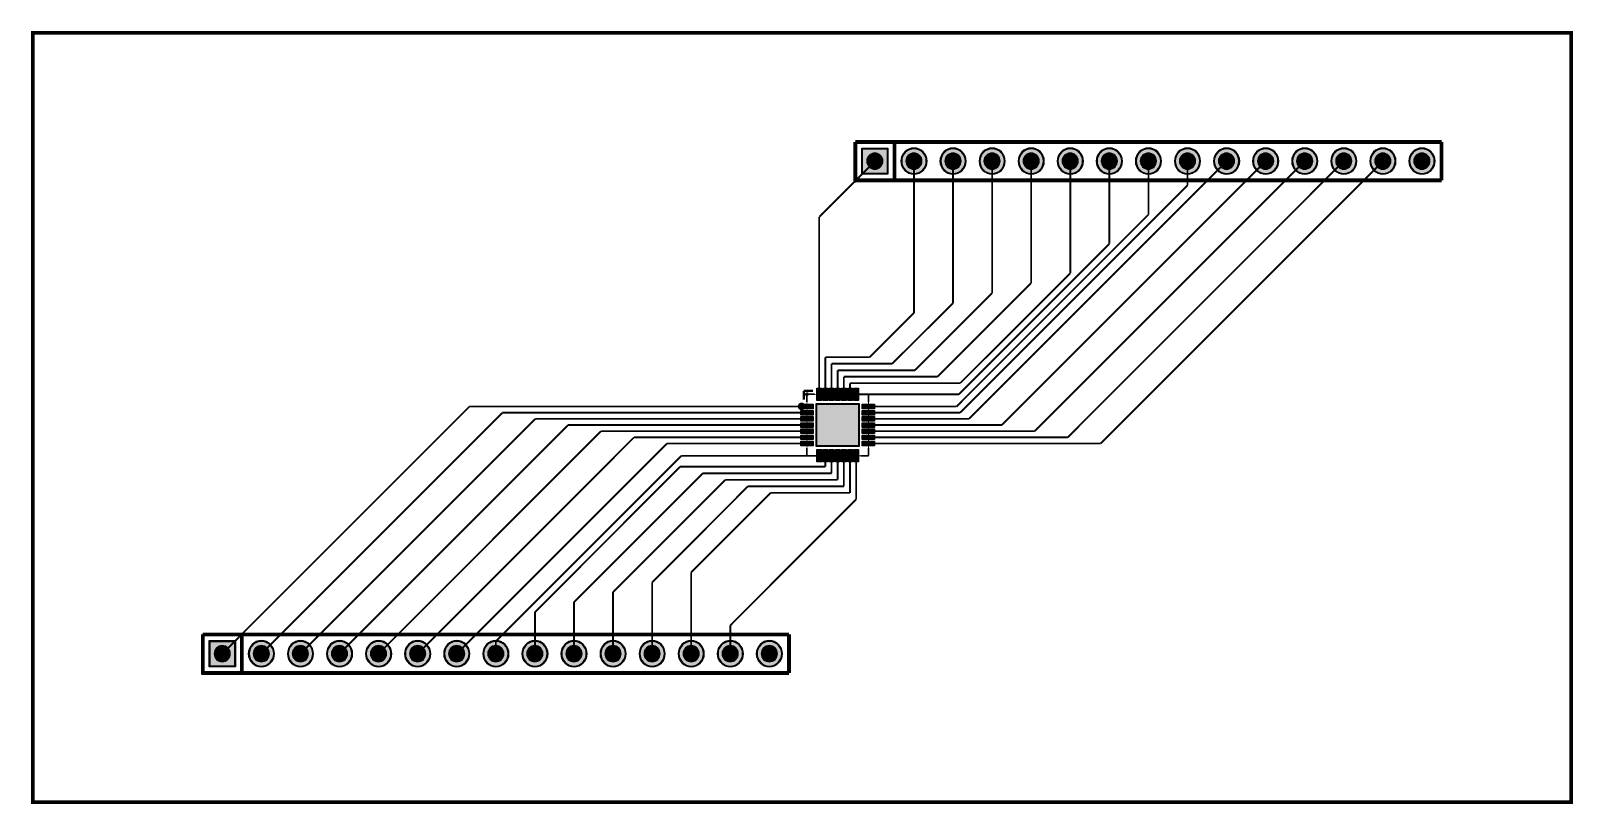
# Model space of a CAD drawing. Header units: millimetres. Extents: x 0 to 100, y 0 to 50.
import ezdxf

# ---------------------------------------------------------------- set-up
doc = ezdxf.new("R2010")
doc.units = ezdxf.units.MM
doc.header["$MEASUREMENT"] = 0
for name, color, linetype, true_color in [('Bottom-Layer', 7, 'Continuous', 0x0000ff), ('Bottom-Paste-Mask-Layer', 7, 'Continuous', 0x800000), ('Bottom-Solder-Mask-Layer', 7, 'Continuous', 0xaa00ff), ('Component-Marking-Layer', 7, 'Continuous', 0x66ffcc), ('Component-Shape-Layer', 7, 'Continuous', 0x00cccc), ('Document-Layer', 7, 'Continuous', 0xffffff), ('Hole-Layer', 7, 'Continuous', 0x222222), ('Multi-Layer', 7, 'Continuous', 0xc0c0c0), ('Pin-Soldering-Layer', 7, 'Continuous', 0xcc9999), ('Top-Layer', 7, 'Continuous', 0xff0000), ('Top-Paste-Mask-Layer', 7, 'Continuous', 0x808080), ('Top-Silkscreen-Layer', 7, 'Continuous', 0xffcc00), ('Top-Solder-Mask-Layer', 7, 'Continuous', 0x800080)]:
    doc.layers.add(name, color=color, linetype=linetype, true_color=true_color)

msp = doc.modelspace()

# ---------------------------------------------------------------- hatches: boundary and pattern name
at = {"layer": 'Bottom-Layer'}
for points in [[(53.94, 40.86), (53.94, 42.46), (55.54, 42.46), (55.54, 40.86)], [(56.48, 41.66, 1), (58.08, 41.66, 1)], [(59.02, 41.66, 1), (60.62, 41.66, 1)], [(61.56, 41.66, 1), (63.16, 41.66, 1)], [(64.1, 41.66, 1), (65.7, 41.66, 1)], [(66.64, 41.66, 1), (68.24, 41.66, 1)], [(69.18, 41.66, 1), (70.78, 41.66, 1)], [(71.72, 41.66, 1), (73.32, 41.66, 1)], [(74.26, 41.66, 1), (75.86, 41.66, 1)], [(76.8, 41.66, 1), (78.4, 41.66, 1)], [(79.34, 41.66, 1), (80.94, 41.66, 1)], [(81.88, 41.66, 1), (83.48, 41.66, 1)], [(84.42, 41.66, 1), (86.02, 41.66, 1)], [(86.96, 41.66, 1), (88.56, 41.66, 1)], [(89.5, 41.66, 1), (91.1, 41.66, 1)], [(11.52, 8.85), (11.52, 10.45), (13.12, 10.45), (13.12, 8.85)], [(14.06, 9.65, 1), (15.66, 9.65, 1)], [(16.6, 9.65, 1), (18.2, 9.65, 1)], [(19.14, 9.65, 1), (20.74, 9.65, 1)], [(21.68, 9.65, 1), (23.28, 9.65, 1)], [(24.22, 9.65, 1), (25.82, 9.65, 1)], [(26.76, 9.65, 1), (28.36, 9.65, 1)], [(29.3, 9.65, 1), (30.9, 9.65, 1)], [(31.84, 9.65, 1), (33.44, 9.65, 1)], [(34.38, 9.65, 1), (35.98, 9.65, 1)], [(36.92, 9.65, 1), (38.52, 9.65, 1)], [(39.46, 9.65, 1), (41.06, 9.65, 1)], [(42, 9.65, 1), (43.6, 9.65, 1)], [(44.54, 9.65, 1), (46.14, 9.65, 1)], [(47.08, 9.65, 1), (48.68, 9.65, 1)]]:
    msp.add_hatch(color=256, dxfattribs=at).paths.add_polyline_path(points)
at = {"layer": 'Bottom-Paste-Mask-Layer'}
for points in [[(53.94, 40.86), (53.94, 42.46), (55.54, 42.46), (55.54, 40.86)], [(56.48, 41.66, 1), (58.08, 41.66, 1)], [(59.02, 41.66, 1), (60.62, 41.66, 1)], [(61.56, 41.66, 1), (63.16, 41.66, 1)], [(64.1, 41.66, 1), (65.7, 41.66, 1)], [(66.64, 41.66, 1), (68.24, 41.66, 1)], [(69.18, 41.66, 1), (70.78, 41.66, 1)], [(71.72, 41.66, 1), (73.32, 41.66, 1)], [(74.26, 41.66, 1), (75.86, 41.66, 1)], [(76.8, 41.66, 1), (78.4, 41.66, 1)], [(79.34, 41.66, 1), (80.94, 41.66, 1)], [(81.88, 41.66, 1), (83.48, 41.66, 1)], [(84.42, 41.66, 1), (86.02, 41.66, 1)], [(86.96, 41.66, 1), (88.56, 41.66, 1)], [(89.5, 41.66, 1), (91.1, 41.66, 1)], [(11.52, 8.85), (11.52, 10.45), (13.12, 10.45), (13.12, 8.85)], [(14.06, 9.65, 1), (15.66, 9.65, 1)], [(16.6, 9.65, 1), (18.2, 9.65, 1)], [(19.14, 9.65, 1), (20.74, 9.65, 1)], [(21.68, 9.65, 1), (23.28, 9.65, 1)], [(24.22, 9.65, 1), (25.82, 9.65, 1)], [(26.76, 9.65, 1), (28.36, 9.65, 1)], [(29.3, 9.65, 1), (30.9, 9.65, 1)], [(31.84, 9.65, 1), (33.44, 9.65, 1)], [(34.38, 9.65, 1), (35.98, 9.65, 1)], [(36.92, 9.65, 1), (38.52, 9.65, 1)], [(39.46, 9.65, 1), (41.06, 9.65, 1)], [(42, 9.65, 1), (43.6, 9.65, 1)], [(44.54, 9.65, 1), (46.14, 9.65, 1)], [(47.08, 9.65, 1), (48.68, 9.65, 1)]]:
    msp.add_hatch(color=256, dxfattribs=at).paths.add_polyline_path(points)
at = {"layer": 'Bottom-Solder-Mask-Layer'}
for points in [[(53.89, 40.81), (53.89, 42.51), (55.59, 42.51), (55.59, 40.81)], [(56.43, 41.66, 1), (58.13, 41.66, 1)], [(58.97, 41.66, 1), (60.67, 41.66, 1)], [(61.51, 41.66, 1), (63.21, 41.66, 1)], [(64.05, 41.66, 1), (65.75, 41.66, 1)], [(66.59, 41.66, 1), (68.29, 41.66, 1)], [(69.13, 41.66, 1), (70.83, 41.66, 1)], [(71.67, 41.66, 1), (73.37, 41.66, 1)], [(74.21, 41.66, 1), (75.91, 41.66, 1)], [(76.75, 41.66, 1), (78.45, 41.66, 1)], [(79.29, 41.66, 1), (80.99, 41.66, 1)], [(81.83, 41.66, 1), (83.53, 41.66, 1)], [(84.37, 41.66, 1), (86.07, 41.66, 1)], [(86.91, 41.66, 1), (88.61, 41.66, 1)], [(89.45, 41.66, 1), (91.15, 41.66, 1)], [(11.47, 8.8), (11.47, 10.5), (13.17, 10.5), (13.17, 8.8)], [(14.01, 9.65, 1), (15.71, 9.65, 1)], [(16.55, 9.65, 1), (18.25, 9.65, 1)], [(19.09, 9.65, 1), (20.79, 9.65, 1)], [(21.63, 9.65, 1), (23.33, 9.65, 1)], [(24.17, 9.65, 1), (25.87, 9.65, 1)], [(26.71, 9.65, 1), (28.41, 9.65, 1)], [(29.25, 9.65, 1), (30.95, 9.65, 1)], [(31.79, 9.65, 1), (33.49, 9.65, 1)], [(34.33, 9.65, 1), (36.03, 9.65, 1)], [(36.87, 9.65, 1), (38.57, 9.65, 1)], [(39.41, 9.65, 1), (41.11, 9.65, 1)], [(41.95, 9.65, 1), (43.65, 9.65, 1)], [(44.49, 9.65, 1), (46.19, 9.65, 1)], [(47.03, 9.65, 1), (48.73, 9.65, 1)]]:
    msp.add_hatch(color=256, dxfattribs=at).paths.add_polyline_path(points)
at = {"layer": 'Component-Marking-Layer'}
for points in [[(53.41, 40.39, 1), (53.53, 40.39, 1)], [(53.41, 40.39, 1), (53.53, 40.39, 1)], [(50.26, 26.51, 1), (50.38, 26.51, 1)], [(50.26, 26.51, 1), (50.38, 26.51, 1)], [(10.99, 8.38, 1), (11.11, 8.38, 1)], [(10.99, 8.38, 1), (11.11, 8.38, 1)]]:
    msp.add_hatch(color=256, dxfattribs=at).paths.add_polyline_path(points)
at = {"layer": 'Hole-Layer'}
for points in [[(54.21, 41.66, 1), (55.26, 41.66, 1)], [(56.75, 41.66, 1), (57.8, 41.66, 1)], [(59.29, 41.66, 1), (60.34, 41.66, 1)], [(61.83, 41.66, 1), (62.88, 41.66, 1)], [(64.37, 41.66, 1), (65.42, 41.66, 1)], [(66.91, 41.66, 1), (67.96, 41.66, 1)], [(69.45, 41.66, 1), (70.5, 41.66, 1)], [(71.99, 41.66, 1), (73.04, 41.66, 1)], [(74.53, 41.66, 1), (75.58, 41.66, 1)], [(77.07, 41.66, 1), (78.12, 41.66, 1)], [(79.61, 41.66, 1), (80.66, 41.66, 1)], [(82.15, 41.66, 1), (83.2, 41.66, 1)], [(84.69, 41.66, 1), (85.74, 41.66, 1)], [(87.23, 41.66, 1), (88.28, 41.66, 1)], [(89.77, 41.66, 1), (90.82, 41.66, 1)], [(11.79, 9.65, 1), (12.84, 9.65, 1)], [(14.33, 9.65, 1), (15.38, 9.65, 1)], [(16.87, 9.65, 1), (17.92, 9.65, 1)], [(19.41, 9.65, 1), (20.46, 9.65, 1)], [(21.95, 9.65, 1), (23, 9.65, 1)], [(24.49, 9.65, 1), (25.54, 9.65, 1)], [(27.03, 9.65, 1), (28.08, 9.65, 1)], [(29.57, 9.65, 1), (30.62, 9.65, 1)], [(32.11, 9.65, 1), (33.16, 9.65, 1)], [(34.65, 9.65, 1), (35.7, 9.65, 1)], [(37.19, 9.65, 1), (38.24, 9.65, 1)], [(39.73, 9.65, 1), (40.78, 9.65, 1)], [(42.27, 9.65, 1), (43.32, 9.65, 1)], [(44.81, 9.65, 1), (45.86, 9.65, 1)], [(47.35, 9.65, 1), (48.4, 9.65, 1)]]:
    msp.add_hatch(color=256, dxfattribs=at).paths.add_polyline_path(points)
at = {"layer": 'Multi-Layer'}
for points in [[(53.94, 40.86), (53.94, 42.46), (55.54, 42.46), (55.54, 40.86)], [(53.94, 40.86), (53.94, 42.46), (55.54, 42.46), (55.54, 40.86)], [(53.94, 40.86), (53.94, 42.46), (55.54, 42.46), (55.54, 40.86)], [(56.48, 41.66, 1), (58.08, 41.66, 1)], [(56.48, 41.66, 1), (58.08, 41.66, 1)], [(56.48, 41.66, 1), (58.08, 41.66, 1)], [(59.02, 41.66, 1), (60.62, 41.66, 1)], [(59.02, 41.66, 1), (60.62, 41.66, 1)], [(59.02, 41.66, 1), (60.62, 41.66, 1)], [(61.56, 41.66, 1), (63.16, 41.66, 1)], [(61.56, 41.66, 1), (63.16, 41.66, 1)], [(61.56, 41.66, 1), (63.16, 41.66, 1)], [(64.1, 41.66, 1), (65.7, 41.66, 1)], [(64.1, 41.66, 1), (65.7, 41.66, 1)], [(64.1, 41.66, 1), (65.7, 41.66, 1)], [(66.64, 41.66, 1), (68.24, 41.66, 1)], [(66.64, 41.66, 1), (68.24, 41.66, 1)], [(66.64, 41.66, 1), (68.24, 41.66, 1)], [(69.18, 41.66, 1), (70.78, 41.66, 1)], [(69.18, 41.66, 1), (70.78, 41.66, 1)], [(69.18, 41.66, 1), (70.78, 41.66, 1)], [(71.72, 41.66, 1), (73.32, 41.66, 1)], [(71.72, 41.66, 1), (73.32, 41.66, 1)], [(71.72, 41.66, 1), (73.32, 41.66, 1)], [(74.26, 41.66, 1), (75.86, 41.66, 1)], [(74.26, 41.66, 1), (75.86, 41.66, 1)], [(74.26, 41.66, 1), (75.86, 41.66, 1)], [(76.8, 41.66, 1), (78.4, 41.66, 1)], [(76.8, 41.66, 1), (78.4, 41.66, 1)], [(76.8, 41.66, 1), (78.4, 41.66, 1)], [(79.34, 41.66, 1), (80.94, 41.66, 1)], [(79.34, 41.66, 1), (80.94, 41.66, 1)], [(79.34, 41.66, 1), (80.94, 41.66, 1)], [(81.88, 41.66, 1), (83.48, 41.66, 1)], [(81.88, 41.66, 1), (83.48, 41.66, 1)], [(81.88, 41.66, 1), (83.48, 41.66, 1)], [(84.42, 41.66, 1), (86.02, 41.66, 1)], [(84.42, 41.66, 1), (86.02, 41.66, 1)], [(84.42, 41.66, 1), (86.02, 41.66, 1)], [(86.96, 41.66, 1), (88.56, 41.66, 1)], [(86.96, 41.66, 1), (88.56, 41.66, 1)], [(86.96, 41.66, 1), (88.56, 41.66, 1)], [(89.5, 41.66, 1), (91.1, 41.66, 1)], [(89.5, 41.66, 1), (91.1, 41.66, 1)], [(89.5, 41.66, 1), (91.1, 41.66, 1)], [(11.52, 8.85), (11.52, 10.45), (13.12, 10.45), (13.12, 8.85)], [(11.52, 8.85), (11.52, 10.45), (13.12, 10.45), (13.12, 8.85)], [(11.52, 8.85), (11.52, 10.45), (13.12, 10.45), (13.12, 8.85)], [(14.06, 9.65, 1), (15.66, 9.65, 1)], [(14.06, 9.65, 1), (15.66, 9.65, 1)], [(14.06, 9.65, 1), (15.66, 9.65, 1)], [(16.6, 9.65, 1), (18.2, 9.65, 1)], [(16.6, 9.65, 1), (18.2, 9.65, 1)], [(16.6, 9.65, 1), (18.2, 9.65, 1)], [(19.14, 9.65, 1), (20.74, 9.65, 1)], [(19.14, 9.65, 1), (20.74, 9.65, 1)], [(19.14, 9.65, 1), (20.74, 9.65, 1)], [(21.68, 9.65, 1), (23.28, 9.65, 1)], [(21.68, 9.65, 1), (23.28, 9.65, 1)], [(21.68, 9.65, 1), (23.28, 9.65, 1)], [(24.22, 9.65, 1), (25.82, 9.65, 1)], [(24.22, 9.65, 1), (25.82, 9.65, 1)], [(24.22, 9.65, 1), (25.82, 9.65, 1)], [(26.76, 9.65, 1), (28.36, 9.65, 1)], [(26.76, 9.65, 1), (28.36, 9.65, 1)], [(26.76, 9.65, 1), (28.36, 9.65, 1)], [(29.3, 9.65, 1), (30.9, 9.65, 1)], [(29.3, 9.65, 1), (30.9, 9.65, 1)], [(29.3, 9.65, 1), (30.9, 9.65, 1)], [(31.84, 9.65, 1), (33.44, 9.65, 1)], [(31.84, 9.65, 1), (33.44, 9.65, 1)], [(31.84, 9.65, 1), (33.44, 9.65, 1)], [(34.38, 9.65, 1), (35.98, 9.65, 1)], [(34.38, 9.65, 1), (35.98, 9.65, 1)], [(34.38, 9.65, 1), (35.98, 9.65, 1)], [(36.92, 9.65, 1), (38.52, 9.65, 1)], [(36.92, 9.65, 1), (38.52, 9.65, 1)], [(36.92, 9.65, 1), (38.52, 9.65, 1)], [(39.46, 9.65, 1), (41.06, 9.65, 1)], [(39.46, 9.65, 1), (41.06, 9.65, 1)], [(39.46, 9.65, 1), (41.06, 9.65, 1)], [(42, 9.65, 1), (43.6, 9.65, 1)], [(42, 9.65, 1), (43.6, 9.65, 1)], [(42, 9.65, 1), (43.6, 9.65, 1)], [(44.54, 9.65, 1), (46.14, 9.65, 1)], [(44.54, 9.65, 1), (46.14, 9.65, 1)], [(44.54, 9.65, 1), (46.14, 9.65, 1)], [(47.08, 9.65, 1), (48.68, 9.65, 1)], [(47.08, 9.65, 1), (48.68, 9.65, 1)], [(47.08, 9.65, 1), (48.68, 9.65, 1)]]:
    msp.add_hatch(color=256, dxfattribs=at).paths.add_polyline_path(points)
at = {"layer": 'Pin-Soldering-Layer'}
for points in [[(54.42, 41.98), (55.06, 41.98), (55.06, 41.34), (54.42, 41.34)], [(54.42, 41.98), (55.06, 41.98), (55.06, 41.34), (54.42, 41.34)], [(56.96, 41.98), (57.6, 41.98), (57.6, 41.34), (56.96, 41.34)], [(56.96, 41.98), (57.6, 41.98), (57.6, 41.34), (56.96, 41.34)], [(59.5, 41.98), (60.14, 41.98), (60.14, 41.34), (59.5, 41.34)], [(59.5, 41.98), (60.14, 41.98), (60.14, 41.34), (59.5, 41.34)], [(62.04, 41.98), (62.68, 41.98), (62.68, 41.34), (62.04, 41.34)], [(62.04, 41.98), (62.68, 41.98), (62.68, 41.34), (62.04, 41.34)], [(64.58, 41.98), (65.22, 41.98), (65.22, 41.34), (64.58, 41.34)], [(64.58, 41.98), (65.22, 41.98), (65.22, 41.34), (64.58, 41.34)], [(67.12, 41.98), (67.76, 41.98), (67.76, 41.34), (67.12, 41.34)], [(67.12, 41.98), (67.76, 41.98), (67.76, 41.34), (67.12, 41.34)], [(69.66, 41.98), (70.3, 41.98), (70.3, 41.34), (69.66, 41.34)], [(69.66, 41.98), (70.3, 41.98), (70.3, 41.34), (69.66, 41.34)], [(72.2, 41.98), (72.84, 41.98), (72.84, 41.34), (72.2, 41.34)], [(72.2, 41.98), (72.84, 41.98), (72.84, 41.34), (72.2, 41.34)], [(74.74, 41.98), (75.38, 41.98), (75.38, 41.34), (74.74, 41.34)], [(74.74, 41.98), (75.38, 41.98), (75.38, 41.34), (74.74, 41.34)], [(77.28, 41.98), (77.92, 41.98), (77.92, 41.34), (77.28, 41.34)], [(77.28, 41.98), (77.92, 41.98), (77.92, 41.34), (77.28, 41.34)], [(79.82, 41.98), (80.46, 41.98), (80.46, 41.34), (79.82, 41.34)], [(79.82, 41.98), (80.46, 41.98), (80.46, 41.34), (79.82, 41.34)], [(82.36, 41.98), (83, 41.98), (83, 41.34), (82.36, 41.34)], [(82.36, 41.98), (83, 41.98), (83, 41.34), (82.36, 41.34)], [(84.9, 41.98), (85.54, 41.98), (85.54, 41.34), (84.9, 41.34)], [(84.9, 41.98), (85.54, 41.98), (85.54, 41.34), (84.9, 41.34)], [(87.44, 41.98), (88.08, 41.98), (88.08, 41.34), (87.44, 41.34)], [(87.44, 41.98), (88.08, 41.98), (88.08, 41.34), (87.44, 41.34)], [(89.98, 41.98), (90.62, 41.98), (90.62, 41.34), (89.98, 41.34)], [(89.98, 41.98), (90.62, 41.98), (90.62, 41.34), (89.98, 41.34)], [(51.02, 26.51), (51.22, 26.51), (51.22, 26.16), (51.02, 26.16)], [(51.02, 26.51), (51.22, 26.51), (51.22, 26.16), (51.02, 26.16)], [(51.42, 26.51), (51.62, 26.51), (51.62, 26.16), (51.42, 26.16)], [(51.42, 26.51), (51.62, 26.51), (51.62, 26.16), (51.42, 26.16)], [(51.82, 26.51), (52.02, 26.51), (52.02, 26.16), (51.82, 26.16)], [(51.82, 26.51), (52.02, 26.51), (52.02, 26.16), (51.82, 26.16)], [(52.22, 26.51), (52.42, 26.51), (52.42, 26.16), (52.22, 26.16)], [(52.22, 26.51), (52.42, 26.51), (52.42, 26.16), (52.22, 26.16)], [(52.62, 26.51), (52.82, 26.51), (52.82, 26.16), (52.62, 26.16)], [(52.62, 26.51), (52.82, 26.51), (52.82, 26.16), (52.62, 26.16)], [(53.02, 26.51), (53.22, 26.51), (53.22, 26.16), (53.02, 26.16)], [(53.02, 26.51), (53.22, 26.51), (53.22, 26.16), (53.02, 26.16)], [(53.42, 26.51), (53.62, 26.51), (53.62, 26.16), (53.42, 26.16)], [(53.42, 26.51), (53.62, 26.51), (53.62, 26.16), (53.42, 26.16)], [(50.32, 25.81), (50.67, 25.81), (50.67, 25.61), (50.32, 25.61)], [(50.32, 25.81), (50.67, 25.81), (50.67, 25.61), (50.32, 25.61)], [(50.32, 25.41), (50.67, 25.41), (50.67, 25.21), (50.32, 25.21)], [(50.32, 25.41), (50.67, 25.41), (50.67, 25.21), (50.32, 25.21)], [(53.69, 25.86), (53.69, 23.16), (50.99, 23.16), (50.99, 25.86)], [(53.69, 25.86), (53.69, 23.16), (50.99, 23.16), (50.99, 25.86)], [(53.97, 25.81), (54.32, 25.81), (54.32, 25.61), (53.97, 25.61)], [(53.97, 25.81), (54.32, 25.81), (54.32, 25.61), (53.97, 25.61)], [(53.97, 25.41), (54.32, 25.41), (54.32, 25.21), (53.97, 25.21)], [(53.97, 25.41), (54.32, 25.41), (54.32, 25.21), (53.97, 25.21)], [(50.32, 25.01), (50.67, 25.01), (50.67, 24.81), (50.32, 24.81)], [(50.32, 25.01), (50.67, 25.01), (50.67, 24.81), (50.32, 24.81)], [(50.32, 24.61), (50.67, 24.61), (50.67, 24.41), (50.32, 24.41)], [(50.32, 24.61), (50.67, 24.61), (50.67, 24.41), (50.32, 24.41)], [(50.32, 24.21), (50.67, 24.21), (50.67, 24.01), (50.32, 24.01)], [(50.32, 24.21), (50.67, 24.21), (50.67, 24.01), (50.32, 24.01)], [(53.97, 25.01), (54.32, 25.01), (54.32, 24.81), (53.97, 24.81)], [(53.97, 25.01), (54.32, 25.01), (54.32, 24.81), (53.97, 24.81)], [(53.97, 24.61), (54.32, 24.61), (54.32, 24.41), (53.97, 24.41)], [(53.97, 24.61), (54.32, 24.61), (54.32, 24.41), (53.97, 24.41)], [(53.97, 24.21), (54.32, 24.21), (54.32, 24.01), (53.97, 24.01)], [(53.97, 24.21), (54.32, 24.21), (54.32, 24.01), (53.97, 24.01)], [(50.32, 23.81), (50.67, 23.81), (50.67, 23.61), (50.32, 23.61)], [(50.32, 23.81), (50.67, 23.81), (50.67, 23.61), (50.32, 23.61)], [(50.32, 23.41), (50.67, 23.41), (50.67, 23.21), (50.32, 23.21)], [(50.32, 23.41), (50.67, 23.41), (50.67, 23.21), (50.32, 23.21)], [(53.97, 23.81), (54.32, 23.81), (54.32, 23.61), (53.97, 23.61)], [(53.97, 23.81), (54.32, 23.81), (54.32, 23.61), (53.97, 23.61)], [(53.97, 23.41), (54.32, 23.41), (54.32, 23.21), (53.97, 23.21)], [(53.97, 23.41), (54.32, 23.41), (54.32, 23.21), (53.97, 23.21)], [(51.02, 22.86), (51.22, 22.86), (51.22, 22.51), (51.02, 22.51)], [(51.02, 22.86), (51.22, 22.86), (51.22, 22.51), (51.02, 22.51)], [(51.42, 22.86), (51.62, 22.86), (51.62, 22.51), (51.42, 22.51)], [(51.42, 22.86), (51.62, 22.86), (51.62, 22.51), (51.42, 22.51)], [(51.82, 22.86), (52.02, 22.86), (52.02, 22.51), (51.82, 22.51)], [(51.82, 22.86), (52.02, 22.86), (52.02, 22.51), (51.82, 22.51)], [(52.22, 22.86), (52.42, 22.86), (52.42, 22.51), (52.22, 22.51)], [(52.22, 22.86), (52.42, 22.86), (52.42, 22.51), (52.22, 22.51)], [(52.62, 22.86), (52.82, 22.86), (52.82, 22.51), (52.62, 22.51)], [(52.62, 22.86), (52.82, 22.86), (52.82, 22.51), (52.62, 22.51)], [(53.02, 22.86), (53.22, 22.86), (53.22, 22.51), (53.02, 22.51)], [(53.02, 22.86), (53.22, 22.86), (53.22, 22.51), (53.02, 22.51)], [(53.42, 22.86), (53.62, 22.86), (53.62, 22.51), (53.42, 22.51)], [(53.42, 22.86), (53.62, 22.86), (53.62, 22.51), (53.42, 22.51)], [(12, 9.97), (12.64, 9.97), (12.64, 9.33), (12, 9.33)], [(12, 9.97), (12.64, 9.97), (12.64, 9.33), (12, 9.33)], [(14.54, 9.97), (15.18, 9.97), (15.18, 9.33), (14.54, 9.33)], [(14.54, 9.97), (15.18, 9.97), (15.18, 9.33), (14.54, 9.33)], [(17.08, 9.97), (17.72, 9.97), (17.72, 9.33), (17.08, 9.33)], [(17.08, 9.97), (17.72, 9.97), (17.72, 9.33), (17.08, 9.33)], [(19.62, 9.97), (20.26, 9.97), (20.26, 9.33), (19.62, 9.33)], [(19.62, 9.97), (20.26, 9.97), (20.26, 9.33), (19.62, 9.33)], [(22.16, 9.97), (22.8, 9.97), (22.8, 9.33), (22.16, 9.33)], [(22.16, 9.97), (22.8, 9.97), (22.8, 9.33), (22.16, 9.33)], [(24.7, 9.97), (25.34, 9.97), (25.34, 9.33), (24.7, 9.33)], [(24.7, 9.97), (25.34, 9.97), (25.34, 9.33), (24.7, 9.33)], [(27.24, 9.97), (27.88, 9.97), (27.88, 9.33), (27.24, 9.33)], [(27.24, 9.97), (27.88, 9.97), (27.88, 9.33), (27.24, 9.33)], [(29.78, 9.97), (30.42, 9.97), (30.42, 9.33), (29.78, 9.33)], [(29.78, 9.97), (30.42, 9.97), (30.42, 9.33), (29.78, 9.33)], [(32.32, 9.97), (32.96, 9.97), (32.96, 9.33), (32.32, 9.33)], [(32.32, 9.97), (32.96, 9.97), (32.96, 9.33), (32.32, 9.33)], [(34.86, 9.97), (35.5, 9.97), (35.5, 9.33), (34.86, 9.33)], [(34.86, 9.97), (35.5, 9.97), (35.5, 9.33), (34.86, 9.33)], [(37.4, 9.97), (38.04, 9.97), (38.04, 9.33), (37.4, 9.33)], [(37.4, 9.97), (38.04, 9.97), (38.04, 9.33), (37.4, 9.33)], [(39.94, 9.97), (40.58, 9.97), (40.58, 9.33), (39.94, 9.33)], [(39.94, 9.97), (40.58, 9.97), (40.58, 9.33), (39.94, 9.33)], [(42.48, 9.97), (43.12, 9.97), (43.12, 9.33), (42.48, 9.33)], [(42.48, 9.97), (43.12, 9.97), (43.12, 9.33), (42.48, 9.33)], [(45.02, 9.97), (45.66, 9.97), (45.66, 9.33), (45.02, 9.33)], [(45.02, 9.97), (45.66, 9.97), (45.66, 9.33), (45.02, 9.33)], [(47.56, 9.97), (48.2, 9.97), (48.2, 9.33), (47.56, 9.33)], [(47.56, 9.97), (48.2, 9.97), (48.2, 9.33), (47.56, 9.33)]]:
    msp.add_hatch(color=256, dxfattribs=at).paths.add_polyline_path(points)
at = {"layer": 'Top-Layer'}
for points in [[(53.94, 40.86), (53.94, 42.46), (55.54, 42.46), (55.54, 40.86)], [(56.48, 41.66, 1), (58.08, 41.66, 1)], [(59.02, 41.66, 1), (60.62, 41.66, 1)], [(61.56, 41.66, 1), (63.16, 41.66, 1)], [(64.1, 41.66, 1), (65.7, 41.66, 1)], [(66.64, 41.66, 1), (68.24, 41.66, 1)], [(69.18, 41.66, 1), (70.78, 41.66, 1)], [(71.72, 41.66, 1), (73.32, 41.66, 1)], [(74.26, 41.66, 1), (75.86, 41.66, 1)], [(76.8, 41.66, 1), (78.4, 41.66, 1)], [(79.34, 41.66, 1), (80.94, 41.66, 1)], [(81.88, 41.66, 1), (83.48, 41.66, 1)], [(84.42, 41.66, 1), (86.02, 41.66, 1)], [(86.96, 41.66, 1), (88.56, 41.66, 1)], [(89.5, 41.66, 1), (91.1, 41.66, 1)], [(51.02, 26.86), (51.22, 26.86), (51.22, 26.16), (51.02, 26.16)], [(51.42, 26.86), (51.62, 26.86), (51.62, 26.16), (51.42, 26.16)], [(51.82, 26.86), (52.02, 26.86), (52.02, 26.16), (51.82, 26.16)], [(52.22, 26.86), (52.42, 26.86), (52.42, 26.16), (52.22, 26.16)], [(52.62, 26.86), (52.82, 26.86), (52.82, 26.16), (52.62, 26.16)], [(53.02, 26.86), (53.22, 26.86), (53.22, 26.16), (53.02, 26.16)], [(53.42, 26.86), (53.62, 26.86), (53.62, 26.16), (53.42, 26.16)], [(49.97, 25.81), (50.67, 25.81), (50.67, 25.61), (49.97, 25.61)], [(49.97, 25.41), (50.67, 25.41), (50.67, 25.21), (49.97, 25.21)], [(50.97, 25.86), (53.67, 25.86), (53.67, 23.16), (50.97, 23.16)], [(53.97, 25.81), (54.67, 25.81), (54.67, 25.61), (53.97, 25.61)], [(53.97, 25.41), (54.67, 25.41), (54.67, 25.21), (53.97, 25.21)], [(49.97, 25.01), (50.67, 25.01), (50.67, 24.81), (49.97, 24.81)], [(49.97, 24.61), (50.67, 24.61), (50.67, 24.41), (49.97, 24.41)], [(49.97, 24.21), (50.67, 24.21), (50.67, 24.01), (49.97, 24.01)], [(53.97, 25.01), (54.67, 25.01), (54.67, 24.81), (53.97, 24.81)], [(53.97, 24.61), (54.67, 24.61), (54.67, 24.41), (53.97, 24.41)], [(53.97, 24.21), (54.67, 24.21), (54.67, 24.01), (53.97, 24.01)], [(49.97, 23.81), (50.67, 23.81), (50.67, 23.61), (49.97, 23.61)], [(49.97, 23.41), (50.67, 23.41), (50.67, 23.21), (49.97, 23.21)], [(53.97, 23.81), (54.67, 23.81), (54.67, 23.61), (53.97, 23.61)], [(53.97, 23.41), (54.67, 23.41), (54.67, 23.21), (53.97, 23.21)], [(51.02, 22.86), (51.22, 22.86), (51.22, 22.16), (51.02, 22.16)], [(51.42, 22.86), (51.62, 22.86), (51.62, 22.16), (51.42, 22.16)], [(51.82, 22.86), (52.02, 22.86), (52.02, 22.16), (51.82, 22.16)], [(52.22, 22.86), (52.42, 22.86), (52.42, 22.16), (52.22, 22.16)], [(52.62, 22.86), (52.82, 22.86), (52.82, 22.16), (52.62, 22.16)], [(53.02, 22.86), (53.22, 22.86), (53.22, 22.16), (53.02, 22.16)], [(53.42, 22.86), (53.62, 22.86), (53.62, 22.16), (53.42, 22.16)], [(11.52, 8.85), (11.52, 10.45), (13.12, 10.45), (13.12, 8.85)], [(14.06, 9.65, 1), (15.66, 9.65, 1)], [(16.6, 9.65, 1), (18.2, 9.65, 1)], [(19.14, 9.65, 1), (20.74, 9.65, 1)], [(21.68, 9.65, 1), (23.28, 9.65, 1)], [(24.22, 9.65, 1), (25.82, 9.65, 1)], [(26.76, 9.65, 1), (28.36, 9.65, 1)], [(29.3, 9.65, 1), (30.9, 9.65, 1)], [(31.84, 9.65, 1), (33.44, 9.65, 1)], [(34.38, 9.65, 1), (35.98, 9.65, 1)], [(36.92, 9.65, 1), (38.52, 9.65, 1)], [(39.46, 9.65, 1), (41.06, 9.65, 1)], [(42, 9.65, 1), (43.6, 9.65, 1)], [(44.54, 9.65, 1), (46.14, 9.65, 1)], [(47.08, 9.65, 1), (48.68, 9.65, 1)]]:
    msp.add_hatch(color=256, dxfattribs=at).paths.add_polyline_path(points)
at = {"layer": 'Top-Paste-Mask-Layer'}
for points in [[(53.94, 40.86), (53.94, 42.46), (55.54, 42.46), (55.54, 40.86)], [(56.48, 41.66, 1), (58.08, 41.66, 1)], [(59.02, 41.66, 1), (60.62, 41.66, 1)], [(61.56, 41.66, 1), (63.16, 41.66, 1)], [(64.1, 41.66, 1), (65.7, 41.66, 1)], [(66.64, 41.66, 1), (68.24, 41.66, 1)], [(69.18, 41.66, 1), (70.78, 41.66, 1)], [(71.72, 41.66, 1), (73.32, 41.66, 1)], [(74.26, 41.66, 1), (75.86, 41.66, 1)], [(76.8, 41.66, 1), (78.4, 41.66, 1)], [(79.34, 41.66, 1), (80.94, 41.66, 1)], [(81.88, 41.66, 1), (83.48, 41.66, 1)], [(84.42, 41.66, 1), (86.02, 41.66, 1)], [(86.96, 41.66, 1), (88.56, 41.66, 1)], [(89.5, 41.66, 1), (91.1, 41.66, 1)], [(51.22, 26.86), (51.02, 26.86), (51.02, 26.16), (51.22, 26.16)], [(51.22, 26.86), (51.02, 26.86), (51.02, 26.16), (51.22, 26.16)], [(51.62, 26.86), (51.42, 26.86), (51.42, 26.16), (51.62, 26.16)], [(51.62, 26.86), (51.42, 26.86), (51.42, 26.16), (51.62, 26.16)], [(52.02, 26.86), (51.82, 26.86), (51.82, 26.16), (52.02, 26.16)], [(52.02, 26.86), (51.82, 26.86), (51.82, 26.16), (52.02, 26.16)], [(52.42, 26.86), (52.22, 26.86), (52.22, 26.16), (52.42, 26.16)], [(52.42, 26.86), (52.22, 26.86), (52.22, 26.16), (52.42, 26.16)], [(52.82, 26.86), (52.62, 26.86), (52.62, 26.16), (52.82, 26.16)], [(52.82, 26.86), (52.62, 26.86), (52.62, 26.16), (52.82, 26.16)], [(53.22, 26.86), (53.02, 26.86), (53.02, 26.16), (53.22, 26.16)], [(53.22, 26.86), (53.02, 26.86), (53.02, 26.16), (53.22, 26.16)], [(53.62, 26.86), (53.42, 26.86), (53.42, 26.16), (53.62, 26.16)], [(53.62, 26.86), (53.42, 26.86), (53.42, 26.16), (53.62, 26.16)], [(49.97, 25.61), (50.67, 25.61), (50.67, 25.81), (49.97, 25.81)], [(49.97, 25.61), (50.67, 25.61), (50.67, 25.81), (49.97, 25.81)], [(49.97, 25.21), (50.67, 25.21), (50.67, 25.41), (49.97, 25.41)], [(49.97, 25.21), (50.67, 25.21), (50.67, 25.41), (49.97, 25.41)], [(51.24, 23.43), (53.4, 23.43), (53.4, 25.59), (51.24, 25.59)], [(51.24, 23.43), (53.4, 23.43), (53.4, 25.59), (51.24, 25.59)], [(53.97, 25.61), (54.67, 25.61), (54.67, 25.81), (53.97, 25.81)], [(53.97, 25.61), (54.67, 25.61), (54.67, 25.81), (53.97, 25.81)], [(53.97, 25.21), (54.67, 25.21), (54.67, 25.41), (53.97, 25.41)], [(53.97, 25.21), (54.67, 25.21), (54.67, 25.41), (53.97, 25.41)], [(49.97, 24.81), (50.67, 24.81), (50.67, 25.01), (49.97, 25.01)], [(49.97, 24.81), (50.67, 24.81), (50.67, 25.01), (49.97, 25.01)], [(50.67, 24.61), (49.97, 24.61), (49.97, 24.41), (50.67, 24.41)], [(50.67, 24.61), (49.97, 24.61), (49.97, 24.41), (50.67, 24.41)], [(50.67, 24.21), (49.97, 24.21), (49.97, 24.01), (50.67, 24.01)], [(50.67, 24.21), (49.97, 24.21), (49.97, 24.01), (50.67, 24.01)], [(53.97, 24.81), (54.67, 24.81), (54.67, 25.01), (53.97, 25.01)], [(53.97, 24.81), (54.67, 24.81), (54.67, 25.01), (53.97, 25.01)], [(53.97, 24.41), (54.67, 24.41), (54.67, 24.61), (53.97, 24.61)], [(53.97, 24.41), (54.67, 24.41), (54.67, 24.61), (53.97, 24.61)], [(54.67, 24.21), (53.97, 24.21), (53.97, 24.01), (54.67, 24.01)], [(54.67, 24.21), (53.97, 24.21), (53.97, 24.01), (54.67, 24.01)], [(49.97, 23.61), (50.67, 23.61), (50.67, 23.81), (49.97, 23.81)], [(49.97, 23.61), (50.67, 23.61), (50.67, 23.81), (49.97, 23.81)], [(49.97, 23.21), (50.67, 23.21), (50.67, 23.41), (49.97, 23.41)], [(49.97, 23.21), (50.67, 23.21), (50.67, 23.41), (49.97, 23.41)], [(54.67, 23.81), (53.97, 23.81), (53.97, 23.61), (54.67, 23.61)], [(54.67, 23.81), (53.97, 23.81), (53.97, 23.61), (54.67, 23.61)], [(53.97, 23.21), (54.67, 23.21), (54.67, 23.41), (53.97, 23.41)], [(53.97, 23.21), (54.67, 23.21), (54.67, 23.41), (53.97, 23.41)], [(51.22, 22.86), (51.02, 22.86), (51.02, 22.16), (51.22, 22.16)], [(51.22, 22.86), (51.02, 22.86), (51.02, 22.16), (51.22, 22.16)], [(51.42, 22.16), (51.62, 22.16), (51.62, 22.86), (51.42, 22.86)], [(51.42, 22.16), (51.62, 22.16), (51.62, 22.86), (51.42, 22.86)], [(51.82, 22.16), (52.02, 22.16), (52.02, 22.86), (51.82, 22.86)], [(51.82, 22.16), (52.02, 22.16), (52.02, 22.86), (51.82, 22.86)], [(52.22, 22.16), (52.42, 22.16), (52.42, 22.86), (52.22, 22.86)], [(52.22, 22.16), (52.42, 22.16), (52.42, 22.86), (52.22, 22.86)], [(52.62, 22.16), (52.82, 22.16), (52.82, 22.86), (52.62, 22.86)], [(52.62, 22.16), (52.82, 22.16), (52.82, 22.86), (52.62, 22.86)], [(53.02, 22.16), (53.22, 22.16), (53.22, 22.86), (53.02, 22.86)], [(53.02, 22.16), (53.22, 22.16), (53.22, 22.86), (53.02, 22.86)], [(53.42, 22.16), (53.62, 22.16), (53.62, 22.86), (53.42, 22.86)], [(53.42, 22.16), (53.62, 22.16), (53.62, 22.86), (53.42, 22.86)], [(11.52, 8.85), (11.52, 10.45), (13.12, 10.45), (13.12, 8.85)], [(14.06, 9.65, 1), (15.66, 9.65, 1)], [(16.6, 9.65, 1), (18.2, 9.65, 1)], [(19.14, 9.65, 1), (20.74, 9.65, 1)], [(21.68, 9.65, 1), (23.28, 9.65, 1)], [(24.22, 9.65, 1), (25.82, 9.65, 1)], [(26.76, 9.65, 1), (28.36, 9.65, 1)], [(29.3, 9.65, 1), (30.9, 9.65, 1)], [(31.84, 9.65, 1), (33.44, 9.65, 1)], [(34.38, 9.65, 1), (35.98, 9.65, 1)], [(36.92, 9.65, 1), (38.52, 9.65, 1)], [(39.46, 9.65, 1), (41.06, 9.65, 1)], [(42, 9.65, 1), (43.6, 9.65, 1)], [(44.54, 9.65, 1), (46.14, 9.65, 1)], [(47.08, 9.65, 1), (48.68, 9.65, 1)]]:
    msp.add_hatch(color=256, dxfattribs=at).paths.add_polyline_path(points)
at = {"layer": 'Top-Solder-Mask-Layer'}
for points in [[(53.89, 40.81), (53.89, 42.51), (55.59, 42.51), (55.59, 40.81)], [(56.43, 41.66, 1), (58.13, 41.66, 1)], [(58.97, 41.66, 1), (60.67, 41.66, 1)], [(61.51, 41.66, 1), (63.21, 41.66, 1)], [(64.05, 41.66, 1), (65.75, 41.66, 1)], [(66.59, 41.66, 1), (68.29, 41.66, 1)], [(69.13, 41.66, 1), (70.83, 41.66, 1)], [(71.67, 41.66, 1), (73.37, 41.66, 1)], [(74.21, 41.66, 1), (75.91, 41.66, 1)], [(76.75, 41.66, 1), (78.45, 41.66, 1)], [(79.29, 41.66, 1), (80.99, 41.66, 1)], [(81.83, 41.66, 1), (83.53, 41.66, 1)], [(84.37, 41.66, 1), (86.07, 41.66, 1)], [(86.91, 41.66, 1), (88.61, 41.66, 1)], [(89.45, 41.66, 1), (91.15, 41.66, 1)], [(50.97, 26.91), (51.28, 26.91), (51.28, 26.11), (50.97, 26.11)], [(51.37, 26.91), (51.67, 26.91), (51.67, 26.11), (51.37, 26.11)], [(51.77, 26.91), (52.08, 26.91), (52.08, 26.11), (51.77, 26.11)], [(52.17, 26.91), (52.47, 26.91), (52.47, 26.11), (52.17, 26.11)], [(52.57, 26.91), (52.87, 26.91), (52.87, 26.11), (52.57, 26.11)], [(52.97, 26.91), (53.28, 26.91), (53.28, 26.11), (52.97, 26.11)], [(53.37, 26.91), (53.67, 26.91), (53.67, 26.11), (53.37, 26.11)], [(49.92, 25.86), (50.72, 25.86), (50.72, 25.56), (49.92, 25.56)], [(49.92, 25.46), (50.72, 25.46), (50.72, 25.16), (49.92, 25.16)], [(50.92, 25.91), (53.72, 25.91), (53.72, 23.11), (50.92, 23.11)], [(53.92, 25.86), (54.72, 25.86), (54.72, 25.56), (53.92, 25.56)], [(53.92, 25.46), (54.72, 25.46), (54.72, 25.16), (53.92, 25.16)], [(49.92, 25.06), (50.72, 25.06), (50.72, 24.76), (49.92, 24.76)], [(49.92, 24.66), (50.72, 24.66), (50.72, 24.36), (49.92, 24.36)], [(49.92, 24.26), (50.72, 24.26), (50.72, 23.96), (49.92, 23.96)], [(53.92, 25.06), (54.72, 25.06), (54.72, 24.76), (53.92, 24.76)], [(53.92, 24.66), (54.72, 24.66), (54.72, 24.36), (53.92, 24.36)], [(53.92, 24.26), (54.72, 24.26), (54.72, 23.96), (53.92, 23.96)], [(49.92, 23.86), (50.72, 23.86), (50.72, 23.56), (49.92, 23.56)], [(49.92, 23.46), (50.72, 23.46), (50.72, 23.16), (49.92, 23.16)], [(53.92, 23.86), (54.72, 23.86), (54.72, 23.56), (53.92, 23.56)], [(53.92, 23.46), (54.72, 23.46), (54.72, 23.16), (53.92, 23.16)], [(50.97, 22.91), (51.28, 22.91), (51.28, 22.11), (50.97, 22.11)], [(51.37, 22.91), (51.67, 22.91), (51.67, 22.11), (51.37, 22.11)], [(51.77, 22.91), (52.07, 22.91), (52.07, 22.11), (51.77, 22.11)], [(52.17, 22.91), (52.47, 22.91), (52.47, 22.11), (52.17, 22.11)], [(52.57, 22.91), (52.87, 22.91), (52.87, 22.11), (52.57, 22.11)], [(52.97, 22.91), (53.28, 22.91), (53.28, 22.11), (52.97, 22.11)], [(53.37, 22.91), (53.67, 22.91), (53.67, 22.11), (53.37, 22.11)], [(11.47, 8.8), (11.47, 10.5), (13.17, 10.5), (13.17, 8.8)], [(14.01, 9.65, 1), (15.71, 9.65, 1)], [(16.55, 9.65, 1), (18.25, 9.65, 1)], [(19.09, 9.65, 1), (20.79, 9.65, 1)], [(21.63, 9.65, 1), (23.33, 9.65, 1)], [(24.17, 9.65, 1), (25.87, 9.65, 1)], [(26.71, 9.65, 1), (28.41, 9.65, 1)], [(29.25, 9.65, 1), (30.95, 9.65, 1)], [(31.79, 9.65, 1), (33.49, 9.65, 1)], [(34.33, 9.65, 1), (36.03, 9.65, 1)], [(36.87, 9.65, 1), (38.57, 9.65, 1)], [(39.41, 9.65, 1), (41.11, 9.65, 1)], [(41.95, 9.65, 1), (43.65, 9.65, 1)], [(44.49, 9.65, 1), (46.19, 9.65, 1)], [(47.03, 9.65, 1), (48.73, 9.65, 1)]]:
    msp.add_hatch(color=256, dxfattribs=at).paths.add_polyline_path(points)

# ---------------------------------------------------------------- linework, layer by layer
at = {"layer": 'Bottom-Layer'}
for points in [[(53.94, 40.86), (53.94, 42.46), (55.54, 42.46), (55.54, 40.86)], [(11.52, 8.85), (11.52, 10.45), (13.12, 10.45), (13.12, 8.85)]]:
    msp.add_lwpolyline(points, close=True, dxfattribs=at)
for points in [[(56.48, 41.66, 1), (58.08, 41.66), (58.08, 41.66, 1), (56.48, 41.66)], [(59.02, 41.66, 1), (60.62, 41.66), (60.62, 41.66, 1), (59.02, 41.66)], [(61.56, 41.66, 1), (63.16, 41.66), (63.16, 41.66, 1), (61.56, 41.66)], [(14.06, 9.65, 1), (15.66, 9.65), (15.66, 9.65, 1), (14.06, 9.65)], [(31.84, 9.65, 1), (33.44, 9.65), (33.44, 9.65, 1), (31.84, 9.65)], [(34.38, 9.65, 1), (35.98, 9.65), (35.98, 9.65, 1), (34.38, 9.65)], [(36.92, 9.65, 1), (38.52, 9.65), (38.52, 9.65, 1), (36.92, 9.65)], [(39.46, 9.65, 1), (41.06, 9.65), (41.06, 9.65, 1), (39.46, 9.65)], [(42, 9.65, 1), (43.6, 9.65), (43.6, 9.65, 1), (42, 9.65)], [(44.54, 9.65, 1), (46.14, 9.65), (46.14, 9.65, 1), (44.54, 9.65)], [(47.08, 9.65, 1), (48.68, 9.65), (48.68, 9.65, 1), (47.08, 9.65)]]:
    msp.add_lwpolyline(points, format="xyb", dxfattribs=at)
for points in [[(64.1, 41.66, 1), (65.7, 41.66, 1)], [(66.64, 41.66, 1), (68.24, 41.66, 1)], [(69.18, 41.66, 1), (70.78, 41.66, 1)], [(71.72, 41.66, 1), (73.32, 41.66, 1)], [(74.26, 41.66, 1), (75.86, 41.66, 1)], [(76.8, 41.66, 1), (78.4, 41.66, 1)], [(79.34, 41.66, 1), (80.94, 41.66, 1)], [(81.88, 41.66, 1), (83.48, 41.66, 1)], [(84.42, 41.66, 1), (86.02, 41.66, 1)], [(86.96, 41.66, 1), (88.56, 41.66, 1)], [(89.5, 41.66, 1), (91.1, 41.66, 1)], [(16.6, 9.65, 1), (18.2, 9.65, 1)], [(19.14, 9.65, 1), (20.74, 9.65, 1)], [(21.68, 9.65, 1), (23.28, 9.65, 1)], [(24.22, 9.65, 1), (25.82, 9.65, 1)], [(26.76, 9.65, 1), (28.36, 9.65, 1)], [(29.3, 9.65, 1), (30.9, 9.65, 1)]]:
    msp.add_lwpolyline(points, format="xyb", close=True, dxfattribs=at)
at = {"layer": 'Bottom-Paste-Mask-Layer'}
for points in [[(53.94, 40.86), (53.94, 42.46), (55.54, 42.46), (55.54, 40.86)], [(11.52, 8.85), (11.52, 10.45), (13.12, 10.45), (13.12, 8.85)]]:
    msp.add_lwpolyline(points, close=True, dxfattribs=at)
for points in [[(56.48, 41.66, 1), (58.08, 41.66), (58.08, 41.66, 1), (56.48, 41.66)], [(59.02, 41.66, 1), (60.62, 41.66), (60.62, 41.66, 1), (59.02, 41.66)], [(61.56, 41.66, 1), (63.16, 41.66), (63.16, 41.66, 1), (61.56, 41.66)], [(14.06, 9.65, 1), (15.66, 9.65), (15.66, 9.65, 1), (14.06, 9.65)], [(31.84, 9.65, 1), (33.44, 9.65), (33.44, 9.65, 1), (31.84, 9.65)], [(34.38, 9.65, 1), (35.98, 9.65), (35.98, 9.65, 1), (34.38, 9.65)], [(36.92, 9.65, 1), (38.52, 9.65), (38.52, 9.65, 1), (36.92, 9.65)], [(39.46, 9.65, 1), (41.06, 9.65), (41.06, 9.65, 1), (39.46, 9.65)], [(42, 9.65, 1), (43.6, 9.65), (43.6, 9.65, 1), (42, 9.65)], [(44.54, 9.65, 1), (46.14, 9.65), (46.14, 9.65, 1), (44.54, 9.65)], [(47.08, 9.65, 1), (48.68, 9.65), (48.68, 9.65, 1), (47.08, 9.65)]]:
    msp.add_lwpolyline(points, format="xyb", dxfattribs=at)
for points in [[(64.1, 41.66, 1), (65.7, 41.66, 1)], [(66.64, 41.66, 1), (68.24, 41.66, 1)], [(69.18, 41.66, 1), (70.78, 41.66, 1)], [(71.72, 41.66, 1), (73.32, 41.66, 1)], [(74.26, 41.66, 1), (75.86, 41.66, 1)], [(76.8, 41.66, 1), (78.4, 41.66, 1)], [(79.34, 41.66, 1), (80.94, 41.66, 1)], [(81.88, 41.66, 1), (83.48, 41.66, 1)], [(84.42, 41.66, 1), (86.02, 41.66, 1)], [(86.96, 41.66, 1), (88.56, 41.66, 1)], [(89.5, 41.66, 1), (91.1, 41.66, 1)], [(16.6, 9.65, 1), (18.2, 9.65, 1)], [(19.14, 9.65, 1), (20.74, 9.65, 1)], [(21.68, 9.65, 1), (23.28, 9.65, 1)], [(24.22, 9.65, 1), (25.82, 9.65, 1)], [(26.76, 9.65, 1), (28.36, 9.65, 1)], [(29.3, 9.65, 1), (30.9, 9.65, 1)]]:
    msp.add_lwpolyline(points, format="xyb", close=True, dxfattribs=at)
at = {"layer": 'Bottom-Solder-Mask-Layer'}
for points in [[(53.89, 40.81), (53.89, 42.51), (55.59, 42.51), (55.59, 40.81)], [(11.47, 8.8), (11.47, 10.5), (13.17, 10.5), (13.17, 8.8)]]:
    msp.add_lwpolyline(points, close=True, dxfattribs=at)
for points in [[(56.43, 41.66, 1), (58.13, 41.66, 1)], [(58.97, 41.66, 1), (60.67, 41.66, 1)], [(61.51, 41.66, 1), (63.21, 41.66, 1)], [(64.05, 41.66, 1), (65.75, 41.66, 1)], [(66.59, 41.66, 1), (68.29, 41.66, 1)], [(69.13, 41.66, 1), (70.83, 41.66, 1)], [(71.67, 41.66, 1), (73.37, 41.66, 1)], [(74.21, 41.66, 1), (75.91, 41.66, 1)], [(76.75, 41.66, 1), (78.45, 41.66, 1)], [(79.29, 41.66, 1), (80.99, 41.66, 1)], [(81.83, 41.66, 1), (83.53, 41.66, 1)], [(84.37, 41.66, 1), (86.07, 41.66, 1)], [(86.91, 41.66, 1), (88.61, 41.66, 1)], [(89.45, 41.66, 1), (91.15, 41.66, 1)], [(16.55, 9.65, 1), (18.25, 9.65, 1)], [(19.09, 9.65, 1), (20.79, 9.65, 1)], [(21.63, 9.65, 1), (23.33, 9.65, 1)], [(24.17, 9.65, 1), (25.87, 9.65, 1)], [(26.71, 9.65, 1), (28.41, 9.65, 1)], [(29.25, 9.65, 1), (30.95, 9.65, 1)], [(31.79, 9.65, 1), (33.49, 9.65, 1)], [(34.33, 9.65, 1), (36.03, 9.65, 1)], [(36.87, 9.65, 1), (38.57, 9.65, 1)], [(39.41, 9.65, 1), (41.11, 9.65, 1)], [(41.95, 9.65, 1), (43.65, 9.65, 1)], [(44.49, 9.65, 1), (46.19, 9.65, 1)], [(47.03, 9.65, 1), (48.73, 9.65, 1)]]:
    msp.add_lwpolyline(points, format="xyb", close=True, dxfattribs=at)
msp.add_lwpolyline([(14.01, 9.65, 1), (15.71, 9.65), (15.71, 9.65, 1), (14.01, 9.65)], format="xyb", dxfattribs=at)
at = {"layer": 'Component-Marking-Layer', "const_width": 0.129}
for points in [[(53.41, 40.39, 1), (53.53, 40.39), (53.53, 40.39, 1), (53.41, 40.39)], [(53.41, 40.39, 1), (53.53, 40.39), (53.53, 40.39, 1), (53.41, 40.39)], [(50.26, 26.51, 1), (50.38, 26.51), (50.38, 26.51, 1), (50.26, 26.51)], [(50.26, 26.51, 1), (50.38, 26.51), (50.38, 26.51, 1), (50.26, 26.51)]]:
    msp.add_lwpolyline(points, format="xyb", dxfattribs=at)
msp.add_lwpolyline([(10.99, 8.38, 1), (11.11, 8.38, 1)], format="xyb", close=True, dxfattribs=at)
msp.add_lwpolyline([(10.99, 8.38, 1), (11.11, 8.38, 1)], format="xyb", close=True, dxfattribs=at)
at = {"layer": 'Component-Shape-Layer', "const_width": 0.0508}
for points in [[(53.47, 42.91), (91.57, 42.91), (91.57, 40.41), (53.47, 40.41)], [(53.47, 42.91), (91.57, 42.91), (91.57, 40.41), (53.47, 40.41)], [(50.32, 26.51), (54.32, 26.51), (54.32, 22.51), (50.32, 22.51)], [(50.32, 26.51), (54.32, 26.51), (54.32, 22.51), (50.32, 22.51)], [(11.05, 10.9), (49.15, 10.9), (49.15, 8.4), (11.05, 8.4)], [(11.05, 10.9), (49.15, 10.9), (49.15, 8.4), (11.05, 8.4)]]:
    msp.add_lwpolyline(points, close=True, dxfattribs=at)
at = {"layer": 'Document-Layer', "const_width": 0.25}
msp.add_lwpolyline([(49.85, 25.72, 1), (50.1, 25.72), (50.1, 25.72, 1), (49.85, 25.72)], format="xyb", dxfattribs=at)
msp.add_lwpolyline([(49.85, 25.72, 1), (50.1, 25.72), (50.1, 25.72, 1), (49.85, 25.72)], format="xyb", dxfattribs=at)
at = {"layer": 'Hole-Layer'}
for points in [[(54.21, 41.66, 1), (55.26, 41.66, 1)], [(56.75, 41.66, 1), (57.8, 41.66, 1)], [(59.29, 41.66, 1), (60.34, 41.66, 1)], [(61.83, 41.66, 1), (62.88, 41.66, 1)], [(16.87, 9.65, 1), (17.92, 9.65, 1)], [(19.41, 9.65, 1), (20.46, 9.65, 1)], [(21.95, 9.65, 1), (23, 9.65, 1)], [(24.49, 9.65, 1), (25.54, 9.65, 1)], [(27.03, 9.65, 1), (28.08, 9.65, 1)], [(29.57, 9.65, 1), (30.62, 9.65, 1)], [(32.11, 9.65, 1), (33.16, 9.65, 1)], [(34.65, 9.65, 1), (35.7, 9.65, 1)], [(37.19, 9.65, 1), (38.24, 9.65, 1)], [(39.73, 9.65, 1), (40.78, 9.65, 1)], [(42.27, 9.65, 1), (43.32, 9.65, 1)], [(44.81, 9.65, 1), (45.86, 9.65, 1)], [(47.35, 9.65, 1), (48.4, 9.65, 1)]]:
    msp.add_lwpolyline(points, format="xyb", close=True, dxfattribs=at)
for points in [[(64.37, 41.66, 1), (65.42, 41.66), (65.42, 41.66, 1), (64.37, 41.66)], [(66.91, 41.66, 1), (67.96, 41.66), (67.96, 41.66, 1), (66.91, 41.66)], [(69.45, 41.66, 1), (70.5, 41.66), (70.5, 41.66, 1), (69.45, 41.66)], [(71.99, 41.66, 1), (73.04, 41.66), (73.04, 41.66, 1), (71.99, 41.66)], [(74.53, 41.66, 1), (75.58, 41.66), (75.58, 41.66, 1), (74.53, 41.66)], [(77.07, 41.66, 1), (78.12, 41.66), (78.12, 41.66, 1), (77.07, 41.66)], [(79.61, 41.66, 1), (80.66, 41.66), (80.66, 41.66, 1), (79.61, 41.66)], [(82.15, 41.66, 1), (83.2, 41.66), (83.2, 41.66, 1), (82.15, 41.66)], [(84.69, 41.66, 1), (85.74, 41.66), (85.74, 41.66, 1), (84.69, 41.66)], [(87.23, 41.66, 1), (88.28, 41.66), (88.28, 41.66, 1), (87.23, 41.66)], [(89.77, 41.66, 1), (90.82, 41.66), (90.82, 41.66, 1), (89.77, 41.66)], [(11.79, 9.65, 1), (12.84, 9.65), (12.84, 9.65, 1), (11.79, 9.65)], [(14.33, 9.65, 1), (15.38, 9.65), (15.38, 9.65, 1), (14.33, 9.65)]]:
    msp.add_lwpolyline(points, format="xyb", dxfattribs=at)
at = {"layer": 'Multi-Layer'}
for points in [[(53.94, 40.86), (53.94, 42.46), (55.54, 42.46), (55.54, 40.86)], [(53.94, 40.86), (53.94, 42.46), (55.54, 42.46), (55.54, 40.86)], [(53.94, 40.86), (53.94, 42.46), (55.54, 42.46), (55.54, 40.86)], [(11.52, 8.85), (11.52, 10.45), (13.12, 10.45), (13.12, 8.85)], [(11.52, 8.85), (11.52, 10.45), (13.12, 10.45), (13.12, 8.85)], [(11.52, 8.85), (11.52, 10.45), (13.12, 10.45), (13.12, 8.85)]]:
    msp.add_lwpolyline(points, close=True, dxfattribs=at)
for points in [[(56.48, 41.66, 1), (58.08, 41.66), (58.08, 41.66, 1), (56.48, 41.66)], [(56.48, 41.66, 1), (58.08, 41.66), (58.08, 41.66, 1), (56.48, 41.66)], [(56.48, 41.66, 1), (58.08, 41.66), (58.08, 41.66, 1), (56.48, 41.66)], [(59.02, 41.66, 1), (60.62, 41.66), (60.62, 41.66, 1), (59.02, 41.66)], [(59.02, 41.66, 1), (60.62, 41.66), (60.62, 41.66, 1), (59.02, 41.66)], [(59.02, 41.66, 1), (60.62, 41.66), (60.62, 41.66, 1), (59.02, 41.66)], [(61.56, 41.66, 1), (63.16, 41.66), (63.16, 41.66, 1), (61.56, 41.66)], [(61.56, 41.66, 1), (63.16, 41.66), (63.16, 41.66, 1), (61.56, 41.66)], [(61.56, 41.66, 1), (63.16, 41.66), (63.16, 41.66, 1), (61.56, 41.66)], [(14.06, 9.65, 1), (15.66, 9.65), (15.66, 9.65, 1), (14.06, 9.65)], [(14.06, 9.65, 1), (15.66, 9.65), (15.66, 9.65, 1), (14.06, 9.65)], [(14.06, 9.65, 1), (15.66, 9.65), (15.66, 9.65, 1), (14.06, 9.65)], [(31.84, 9.65, 1), (33.44, 9.65), (33.44, 9.65, 1), (31.84, 9.65)], [(31.84, 9.65, 1), (33.44, 9.65), (33.44, 9.65, 1), (31.84, 9.65)], [(31.84, 9.65, 1), (33.44, 9.65), (33.44, 9.65, 1), (31.84, 9.65)], [(34.38, 9.65, 1), (35.98, 9.65), (35.98, 9.65, 1), (34.38, 9.65)], [(34.38, 9.65, 1), (35.98, 9.65), (35.98, 9.65, 1), (34.38, 9.65)], [(34.38, 9.65, 1), (35.98, 9.65), (35.98, 9.65, 1), (34.38, 9.65)], [(36.92, 9.65, 1), (38.52, 9.65), (38.52, 9.65, 1), (36.92, 9.65)], [(36.92, 9.65, 1), (38.52, 9.65), (38.52, 9.65, 1), (36.92, 9.65)], [(36.92, 9.65, 1), (38.52, 9.65), (38.52, 9.65, 1), (36.92, 9.65)], [(39.46, 9.65, 1), (41.06, 9.65), (41.06, 9.65, 1), (39.46, 9.65)], [(39.46, 9.65, 1), (41.06, 9.65), (41.06, 9.65, 1), (39.46, 9.65)], [(39.46, 9.65, 1), (41.06, 9.65), (41.06, 9.65, 1), (39.46, 9.65)], [(42, 9.65, 1), (43.6, 9.65), (43.6, 9.65, 1), (42, 9.65)], [(42, 9.65, 1), (43.6, 9.65), (43.6, 9.65, 1), (42, 9.65)], [(42, 9.65, 1), (43.6, 9.65), (43.6, 9.65, 1), (42, 9.65)], [(44.54, 9.65, 1), (46.14, 9.65), (46.14, 9.65, 1), (44.54, 9.65)], [(44.54, 9.65, 1), (46.14, 9.65), (46.14, 9.65, 1), (44.54, 9.65)], [(44.54, 9.65, 1), (46.14, 9.65), (46.14, 9.65, 1), (44.54, 9.65)], [(47.08, 9.65, 1), (48.68, 9.65), (48.68, 9.65, 1), (47.08, 9.65)], [(47.08, 9.65, 1), (48.68, 9.65), (48.68, 9.65, 1), (47.08, 9.65)], [(47.08, 9.65, 1), (48.68, 9.65), (48.68, 9.65, 1), (47.08, 9.65)]]:
    msp.add_lwpolyline(points, format="xyb", dxfattribs=at)
for points in [[(64.1, 41.66, 1), (65.7, 41.66, 1)], [(64.1, 41.66, 1), (65.7, 41.66, 1)], [(64.1, 41.66, 1), (65.7, 41.66, 1)], [(66.64, 41.66, 1), (68.24, 41.66, 1)], [(66.64, 41.66, 1), (68.24, 41.66, 1)], [(66.64, 41.66, 1), (68.24, 41.66, 1)], [(69.18, 41.66, 1), (70.78, 41.66, 1)], [(69.18, 41.66, 1), (70.78, 41.66, 1)], [(69.18, 41.66, 1), (70.78, 41.66, 1)], [(71.72, 41.66, 1), (73.32, 41.66, 1)], [(71.72, 41.66, 1), (73.32, 41.66, 1)], [(71.72, 41.66, 1), (73.32, 41.66, 1)], [(74.26, 41.66, 1), (75.86, 41.66, 1)], [(74.26, 41.66, 1), (75.86, 41.66, 1)], [(74.26, 41.66, 1), (75.86, 41.66, 1)], [(76.8, 41.66, 1), (78.4, 41.66, 1)], [(76.8, 41.66, 1), (78.4, 41.66, 1)], [(76.8, 41.66, 1), (78.4, 41.66, 1)], [(79.34, 41.66, 1), (80.94, 41.66, 1)], [(79.34, 41.66, 1), (80.94, 41.66, 1)], [(79.34, 41.66, 1), (80.94, 41.66, 1)], [(81.88, 41.66, 1), (83.48, 41.66, 1)], [(81.88, 41.66, 1), (83.48, 41.66, 1)], [(81.88, 41.66, 1), (83.48, 41.66, 1)], [(84.42, 41.66, 1), (86.02, 41.66, 1)], [(84.42, 41.66, 1), (86.02, 41.66, 1)], [(84.42, 41.66, 1), (86.02, 41.66, 1)], [(86.96, 41.66, 1), (88.56, 41.66, 1)], [(86.96, 41.66, 1), (88.56, 41.66, 1)], [(86.96, 41.66, 1), (88.56, 41.66, 1)], [(89.5, 41.66, 1), (91.1, 41.66, 1)], [(89.5, 41.66, 1), (91.1, 41.66, 1)], [(89.5, 41.66, 1), (91.1, 41.66, 1)], [(16.6, 9.65, 1), (18.2, 9.65, 1)], [(16.6, 9.65, 1), (18.2, 9.65, 1)], [(16.6, 9.65, 1), (18.2, 9.65, 1)], [(19.14, 9.65, 1), (20.74, 9.65, 1)], [(19.14, 9.65, 1), (20.74, 9.65, 1)], [(19.14, 9.65, 1), (20.74, 9.65, 1)], [(21.68, 9.65, 1), (23.28, 9.65, 1)], [(21.68, 9.65, 1), (23.28, 9.65, 1)], [(21.68, 9.65, 1), (23.28, 9.65, 1)], [(24.22, 9.65, 1), (25.82, 9.65, 1)], [(24.22, 9.65, 1), (25.82, 9.65, 1)], [(24.22, 9.65, 1), (25.82, 9.65, 1)], [(26.76, 9.65, 1), (28.36, 9.65, 1)], [(26.76, 9.65, 1), (28.36, 9.65, 1)], [(26.76, 9.65, 1), (28.36, 9.65, 1)], [(29.3, 9.65, 1), (30.9, 9.65, 1)], [(29.3, 9.65, 1), (30.9, 9.65, 1)], [(29.3, 9.65, 1), (30.9, 9.65, 1)]]:
    msp.add_lwpolyline(points, format="xyb", close=True, dxfattribs=at)
at = {"layer": 'Pin-Soldering-Layer', "const_width": 0.00508}
for points in [[(54.42, 41.98), (55.06, 41.98), (55.06, 41.34), (54.42, 41.34)], [(54.42, 41.98), (55.06, 41.98), (55.06, 41.34), (54.42, 41.34)], [(56.96, 41.98), (57.6, 41.98), (57.6, 41.34), (56.96, 41.34)], [(56.96, 41.98), (57.6, 41.98), (57.6, 41.34), (56.96, 41.34)], [(59.5, 41.98), (60.14, 41.98), (60.14, 41.34), (59.5, 41.34)], [(59.5, 41.98), (60.14, 41.98), (60.14, 41.34), (59.5, 41.34)], [(62.04, 41.98), (62.68, 41.98), (62.68, 41.34), (62.04, 41.34)], [(62.04, 41.98), (62.68, 41.98), (62.68, 41.34), (62.04, 41.34)], [(64.58, 41.98), (65.22, 41.98), (65.22, 41.34), (64.58, 41.34)], [(64.58, 41.98), (65.22, 41.98), (65.22, 41.34), (64.58, 41.34)], [(67.12, 41.98), (67.76, 41.98), (67.76, 41.34), (67.12, 41.34)], [(67.12, 41.98), (67.76, 41.98), (67.76, 41.34), (67.12, 41.34)], [(69.66, 41.98), (70.3, 41.98), (70.3, 41.34), (69.66, 41.34)], [(69.66, 41.98), (70.3, 41.98), (70.3, 41.34), (69.66, 41.34)], [(72.2, 41.98), (72.84, 41.98), (72.84, 41.34), (72.2, 41.34)], [(72.2, 41.98), (72.84, 41.98), (72.84, 41.34), (72.2, 41.34)], [(74.74, 41.98), (75.38, 41.98), (75.38, 41.34), (74.74, 41.34)], [(74.74, 41.98), (75.38, 41.98), (75.38, 41.34), (74.74, 41.34)], [(77.28, 41.98), (77.92, 41.98), (77.92, 41.34), (77.28, 41.34)], [(77.28, 41.98), (77.92, 41.98), (77.92, 41.34), (77.28, 41.34)], [(79.82, 41.98), (80.46, 41.98), (80.46, 41.34), (79.82, 41.34)], [(79.82, 41.98), (80.46, 41.98), (80.46, 41.34), (79.82, 41.34)], [(82.36, 41.98), (83, 41.98), (83, 41.34), (82.36, 41.34)], [(82.36, 41.98), (83, 41.98), (83, 41.34), (82.36, 41.34)], [(84.9, 41.98), (85.54, 41.98), (85.54, 41.34), (84.9, 41.34)], [(84.9, 41.98), (85.54, 41.98), (85.54, 41.34), (84.9, 41.34)], [(87.44, 41.98), (88.08, 41.98), (88.08, 41.34), (87.44, 41.34)], [(87.44, 41.98), (88.08, 41.98), (88.08, 41.34), (87.44, 41.34)], [(89.98, 41.98), (90.62, 41.98), (90.62, 41.34), (89.98, 41.34)], [(89.98, 41.98), (90.62, 41.98), (90.62, 41.34), (89.98, 41.34)], [(51.02, 26.51), (51.22, 26.51), (51.22, 26.16), (51.02, 26.16)], [(51.02, 26.51), (51.22, 26.51), (51.22, 26.16), (51.02, 26.16)], [(51.42, 26.51), (51.62, 26.51), (51.62, 26.16), (51.42, 26.16)], [(51.42, 26.51), (51.62, 26.51), (51.62, 26.16), (51.42, 26.16)], [(51.82, 26.51), (52.02, 26.51), (52.02, 26.16), (51.82, 26.16)], [(51.82, 26.51), (52.02, 26.51), (52.02, 26.16), (51.82, 26.16)], [(52.22, 26.51), (52.42, 26.51), (52.42, 26.16), (52.22, 26.16)], [(52.22, 26.51), (52.42, 26.51), (52.42, 26.16), (52.22, 26.16)], [(52.62, 26.51), (52.82, 26.51), (52.82, 26.16), (52.62, 26.16)], [(52.62, 26.51), (52.82, 26.51), (52.82, 26.16), (52.62, 26.16)], [(53.02, 26.51), (53.22, 26.51), (53.22, 26.16), (53.02, 26.16)], [(53.02, 26.51), (53.22, 26.51), (53.22, 26.16), (53.02, 26.16)], [(53.42, 26.51), (53.62, 26.51), (53.62, 26.16), (53.42, 26.16)], [(53.42, 26.51), (53.62, 26.51), (53.62, 26.16), (53.42, 26.16)], [(50.32, 25.81), (50.67, 25.81), (50.67, 25.61), (50.32, 25.61)], [(50.32, 25.81), (50.67, 25.81), (50.67, 25.61), (50.32, 25.61)], [(50.32, 25.41), (50.67, 25.41), (50.67, 25.21), (50.32, 25.21)], [(50.32, 25.41), (50.67, 25.41), (50.67, 25.21), (50.32, 25.21)], [(53.69, 25.86), (53.69, 23.16), (50.99, 23.16), (50.99, 25.86)], [(53.69, 25.86), (53.69, 23.16), (50.99, 23.16), (50.99, 25.86)], [(53.97, 25.81), (54.32, 25.81), (54.32, 25.61), (53.97, 25.61)], [(53.97, 25.81), (54.32, 25.81), (54.32, 25.61), (53.97, 25.61)], [(53.97, 25.41), (54.32, 25.41), (54.32, 25.21), (53.97, 25.21)], [(53.97, 25.41), (54.32, 25.41), (54.32, 25.21), (53.97, 25.21)], [(50.32, 25.01), (50.67, 25.01), (50.67, 24.81), (50.32, 24.81)], [(50.32, 25.01), (50.67, 25.01), (50.67, 24.81), (50.32, 24.81)], [(50.32, 24.61), (50.67, 24.61), (50.67, 24.41), (50.32, 24.41)], [(50.32, 24.61), (50.67, 24.61), (50.67, 24.41), (50.32, 24.41)], [(50.32, 24.21), (50.67, 24.21), (50.67, 24.01), (50.32, 24.01)], [(50.32, 24.21), (50.67, 24.21), (50.67, 24.01), (50.32, 24.01)], [(53.97, 25.01), (54.32, 25.01), (54.32, 24.81), (53.97, 24.81)], [(53.97, 25.01), (54.32, 25.01), (54.32, 24.81), (53.97, 24.81)], [(53.97, 24.61), (54.32, 24.61), (54.32, 24.41), (53.97, 24.41)], [(53.97, 24.61), (54.32, 24.61), (54.32, 24.41), (53.97, 24.41)], [(53.97, 24.21), (54.32, 24.21), (54.32, 24.01), (53.97, 24.01)], [(53.97, 24.21), (54.32, 24.21), (54.32, 24.01), (53.97, 24.01)], [(50.32, 23.81), (50.67, 23.81), (50.67, 23.61), (50.32, 23.61)], [(50.32, 23.81), (50.67, 23.81), (50.67, 23.61), (50.32, 23.61)], [(50.32, 23.41), (50.67, 23.41), (50.67, 23.21), (50.32, 23.21)], [(50.32, 23.41), (50.67, 23.41), (50.67, 23.21), (50.32, 23.21)], [(53.97, 23.81), (54.32, 23.81), (54.32, 23.61), (53.97, 23.61)], [(53.97, 23.81), (54.32, 23.81), (54.32, 23.61), (53.97, 23.61)], [(53.97, 23.41), (54.32, 23.41), (54.32, 23.21), (53.97, 23.21)], [(53.97, 23.41), (54.32, 23.41), (54.32, 23.21), (53.97, 23.21)], [(51.02, 22.86), (51.22, 22.86), (51.22, 22.51), (51.02, 22.51)], [(51.02, 22.86), (51.22, 22.86), (51.22, 22.51), (51.02, 22.51)], [(51.42, 22.86), (51.62, 22.86), (51.62, 22.51), (51.42, 22.51)], [(51.42, 22.86), (51.62, 22.86), (51.62, 22.51), (51.42, 22.51)], [(51.82, 22.86), (52.02, 22.86), (52.02, 22.51), (51.82, 22.51)], [(51.82, 22.86), (52.02, 22.86), (52.02, 22.51), (51.82, 22.51)], [(52.22, 22.86), (52.42, 22.86), (52.42, 22.51), (52.22, 22.51)], [(52.22, 22.86), (52.42, 22.86), (52.42, 22.51), (52.22, 22.51)], [(52.62, 22.86), (52.82, 22.86), (52.82, 22.51), (52.62, 22.51)], [(52.62, 22.86), (52.82, 22.86), (52.82, 22.51), (52.62, 22.51)], [(53.02, 22.86), (53.22, 22.86), (53.22, 22.51), (53.02, 22.51)], [(53.02, 22.86), (53.22, 22.86), (53.22, 22.51), (53.02, 22.51)], [(53.42, 22.86), (53.62, 22.86), (53.62, 22.51), (53.42, 22.51)], [(53.42, 22.86), (53.62, 22.86), (53.62, 22.51), (53.42, 22.51)], [(12, 9.97), (12.64, 9.97), (12.64, 9.33), (12, 9.33)], [(12, 9.97), (12.64, 9.97), (12.64, 9.33), (12, 9.33)], [(14.54, 9.97), (15.18, 9.97), (15.18, 9.33), (14.54, 9.33)], [(14.54, 9.97), (15.18, 9.97), (15.18, 9.33), (14.54, 9.33)], [(17.08, 9.97), (17.72, 9.97), (17.72, 9.33), (17.08, 9.33)], [(17.08, 9.97), (17.72, 9.97), (17.72, 9.33), (17.08, 9.33)], [(19.62, 9.97), (20.26, 9.97), (20.26, 9.33), (19.62, 9.33)], [(19.62, 9.97), (20.26, 9.97), (20.26, 9.33), (19.62, 9.33)], [(22.16, 9.97), (22.8, 9.97), (22.8, 9.33), (22.16, 9.33)], [(22.16, 9.97), (22.8, 9.97), (22.8, 9.33), (22.16, 9.33)], [(24.7, 9.97), (25.34, 9.97), (25.34, 9.33), (24.7, 9.33)], [(24.7, 9.97), (25.34, 9.97), (25.34, 9.33), (24.7, 9.33)], [(27.24, 9.97), (27.88, 9.97), (27.88, 9.33), (27.24, 9.33)], [(27.24, 9.97), (27.88, 9.97), (27.88, 9.33), (27.24, 9.33)], [(29.78, 9.97), (30.42, 9.97), (30.42, 9.33), (29.78, 9.33)], [(29.78, 9.97), (30.42, 9.97), (30.42, 9.33), (29.78, 9.33)], [(32.32, 9.97), (32.96, 9.97), (32.96, 9.33), (32.32, 9.33)], [(32.32, 9.97), (32.96, 9.97), (32.96, 9.33), (32.32, 9.33)], [(34.86, 9.97), (35.5, 9.97), (35.5, 9.33), (34.86, 9.33)], [(34.86, 9.97), (35.5, 9.97), (35.5, 9.33), (34.86, 9.33)], [(37.4, 9.97), (38.04, 9.97), (38.04, 9.33), (37.4, 9.33)], [(37.4, 9.97), (38.04, 9.97), (38.04, 9.33), (37.4, 9.33)], [(39.94, 9.97), (40.58, 9.97), (40.58, 9.33), (39.94, 9.33)], [(39.94, 9.97), (40.58, 9.97), (40.58, 9.33), (39.94, 9.33)], [(42.48, 9.97), (43.12, 9.97), (43.12, 9.33), (42.48, 9.33)], [(42.48, 9.97), (43.12, 9.97), (43.12, 9.33), (42.48, 9.33)], [(45.02, 9.97), (45.66, 9.97), (45.66, 9.33), (45.02, 9.33)], [(45.02, 9.97), (45.66, 9.97), (45.66, 9.33), (45.02, 9.33)], [(47.56, 9.97), (48.2, 9.97), (48.2, 9.33), (47.56, 9.33)], [(47.56, 9.97), (48.2, 9.97), (48.2, 9.33), (47.56, 9.33)]]:
    msp.add_lwpolyline(points, close=True, dxfattribs=at)
at = {"layer": 'Top-Layer', "const_width": 0.254}
msp.add_lwpolyline([(0, 0), (0, 50), (100, 50), (100, 0)], close=True, dxfattribs=at)
at = {"layer": 'Top-Layer'}
for points in [[(53.94, 40.86), (53.94, 42.46), (55.54, 42.46), (55.54, 40.86)], [(51.02, 26.86), (51.22, 26.86), (51.22, 26.16), (51.02, 26.16)], [(51.42, 26.86), (51.62, 26.86), (51.62, 26.16), (51.42, 26.16)], [(51.82, 26.86), (52.02, 26.86), (52.02, 26.16), (51.82, 26.16)], [(52.22, 26.86), (52.42, 26.86), (52.42, 26.16), (52.22, 26.16)], [(52.62, 26.86), (52.82, 26.86), (52.82, 26.16), (52.62, 26.16)], [(53.02, 26.86), (53.22, 26.86), (53.22, 26.16), (53.02, 26.16)], [(53.42, 26.86), (53.62, 26.86), (53.62, 26.16), (53.42, 26.16)], [(49.97, 25.81), (50.67, 25.81), (50.67, 25.61), (49.97, 25.61)], [(49.97, 25.41), (50.67, 25.41), (50.67, 25.21), (49.97, 25.21)], [(50.97, 25.86), (53.67, 25.86), (53.67, 23.16), (50.97, 23.16)], [(53.97, 25.81), (54.67, 25.81), (54.67, 25.61), (53.97, 25.61)], [(53.97, 25.41), (54.67, 25.41), (54.67, 25.21), (53.97, 25.21)], [(49.97, 25.01), (50.67, 25.01), (50.67, 24.81), (49.97, 24.81)], [(49.97, 24.61), (50.67, 24.61), (50.67, 24.41), (49.97, 24.41)], [(49.97, 24.21), (50.67, 24.21), (50.67, 24.01), (49.97, 24.01)], [(53.97, 25.01), (54.67, 25.01), (54.67, 24.81), (53.97, 24.81)], [(53.97, 24.61), (54.67, 24.61), (54.67, 24.41), (53.97, 24.41)], [(53.97, 24.21), (54.67, 24.21), (54.67, 24.01), (53.97, 24.01)], [(49.97, 23.81), (50.67, 23.81), (50.67, 23.61), (49.97, 23.61)], [(49.97, 23.41), (50.67, 23.41), (50.67, 23.21), (49.97, 23.21)], [(53.97, 23.81), (54.67, 23.81), (54.67, 23.61), (53.97, 23.61)], [(53.97, 23.41), (54.67, 23.41), (54.67, 23.21), (53.97, 23.21)], [(51.02, 22.86), (51.22, 22.86), (51.22, 22.16), (51.02, 22.16)], [(51.42, 22.86), (51.62, 22.86), (51.62, 22.16), (51.42, 22.16)], [(51.82, 22.86), (52.02, 22.86), (52.02, 22.16), (51.82, 22.16)], [(52.22, 22.86), (52.42, 22.86), (52.42, 22.16), (52.22, 22.16)], [(52.62, 22.86), (52.82, 22.86), (52.82, 22.16), (52.62, 22.16)], [(53.02, 22.86), (53.22, 22.86), (53.22, 22.16), (53.02, 22.16)], [(53.42, 22.86), (53.62, 22.86), (53.62, 22.16), (53.42, 22.16)], [(11.52, 8.85), (11.52, 10.45), (13.12, 10.45), (13.12, 8.85)]]:
    msp.add_lwpolyline(points, close=True, dxfattribs=at)
for points in [[(56.48, 41.66, 1), (58.08, 41.66), (58.08, 41.66, 1), (56.48, 41.66)], [(59.02, 41.66, 1), (60.62, 41.66), (60.62, 41.66, 1), (59.02, 41.66)], [(61.56, 41.66, 1), (63.16, 41.66), (63.16, 41.66, 1), (61.56, 41.66)], [(14.06, 9.65, 1), (15.66, 9.65), (15.66, 9.65, 1), (14.06, 9.65)], [(31.84, 9.65, 1), (33.44, 9.65), (33.44, 9.65, 1), (31.84, 9.65)], [(34.38, 9.65, 1), (35.98, 9.65), (35.98, 9.65, 1), (34.38, 9.65)], [(36.92, 9.65, 1), (38.52, 9.65), (38.52, 9.65, 1), (36.92, 9.65)], [(39.46, 9.65, 1), (41.06, 9.65), (41.06, 9.65, 1), (39.46, 9.65)], [(42, 9.65, 1), (43.6, 9.65), (43.6, 9.65, 1), (42, 9.65)], [(44.54, 9.65, 1), (46.14, 9.65), (46.14, 9.65, 1), (44.54, 9.65)], [(47.08, 9.65, 1), (48.68, 9.65), (48.68, 9.65, 1), (47.08, 9.65)]]:
    msp.add_lwpolyline(points, format="xyb", dxfattribs=at)
for points in [[(64.1, 41.66, 1), (65.7, 41.66, 1)], [(66.64, 41.66, 1), (68.24, 41.66, 1)], [(69.18, 41.66, 1), (70.78, 41.66, 1)], [(71.72, 41.66, 1), (73.32, 41.66, 1)], [(74.26, 41.66, 1), (75.86, 41.66, 1)], [(76.8, 41.66, 1), (78.4, 41.66, 1)], [(79.34, 41.66, 1), (80.94, 41.66, 1)], [(81.88, 41.66, 1), (83.48, 41.66, 1)], [(84.42, 41.66, 1), (86.02, 41.66, 1)], [(86.96, 41.66, 1), (88.56, 41.66, 1)], [(89.5, 41.66, 1), (91.1, 41.66, 1)], [(16.6, 9.65, 1), (18.2, 9.65, 1)], [(19.14, 9.65, 1), (20.74, 9.65, 1)], [(21.68, 9.65, 1), (23.28, 9.65, 1)], [(24.22, 9.65, 1), (25.82, 9.65, 1)], [(26.76, 9.65, 1), (28.36, 9.65, 1)], [(29.3, 9.65, 1), (30.9, 9.65, 1)]]:
    msp.add_lwpolyline(points, format="xyb", close=True, dxfattribs=at)
at = {"layer": 'Top-Layer', "const_width": 0.12}
for points in [[(51.12, 38.04), (54.74, 41.66)], [(57.28, 31.8), (57.28, 41.66)], [(59.82, 32.44), (59.82, 41.66)], [(60.85, 24.91), (77.6, 41.66)], [(62.36, 33.09), (62.36, 41.66)], [(62.99, 24.51), (80.14, 41.66)], [(64.9, 33.74), (64.9, 41.66)], [(65.13, 24.11), (82.68, 41.66)], [(67.27, 23.71), (85.22, 41.66)], [(67.44, 34.38), (67.44, 41.66)], [(69.41, 23.31), (87.76, 41.66)], [(69.98, 36.29), (69.98, 41.66)], [(72.52, 38.19), (72.52, 41.66)], [(75.06, 40.09), (75.06, 41.66)], [(60.27, 25.31), (75.06, 40.09)], [(51.12, 26.51), (51.12, 38.04)], [(60.04, 25.71), (72.52, 38.19)], [(60.2, 26.51), (69.98, 36.29)], [(60.28, 27.23), (67.44, 34.38)], [(57.34, 28.07), (62.36, 33.09)], [(58.81, 27.65), (64.9, 33.74)], [(55.87, 28.5), (59.82, 32.44)], [(54.4, 28.92), (57.28, 31.8)], [(51.52, 26.51), (51.52, 28.92)], [(51.52, 28.92), (54.4, 28.92)], [(51.92, 26.51), (51.92, 28.5)], [(51.92, 28.5), (55.87, 28.5)], [(52.32, 26.51), (52.32, 28.07)], [(52.32, 28.07), (57.34, 28.07)], [(52.72, 26.51), (52.72, 27.65)], [(52.72, 27.65), (58.81, 27.65)], [(53.12, 26.51), (53.12, 27.23)], [(53.12, 27.23), (60.28, 27.23)], [(53.52, 26.51), (60.2, 26.51)], [(28.38, 25.71), (12.32, 9.65)], [(30.52, 25.31), (14.86, 9.65)], [(50.32, 25.71), (28.38, 25.71)], [(50.32, 25.31), (30.52, 25.31)], [(54.32, 25.71), (60.04, 25.71)], [(54.32, 25.31), (60.27, 25.31)], [(32.66, 24.91), (17.4, 9.65)], [(34.8, 24.51), (19.94, 9.65)], [(36.94, 24.11), (22.48, 9.65)], [(50.32, 24.91), (32.66, 24.91)], [(50.32, 24.51), (34.8, 24.51)], [(50.32, 24.11), (36.94, 24.11)], [(54.32, 24.91), (60.85, 24.91)], [(54.32, 24.51), (62.99, 24.51)], [(54.32, 24.11), (65.13, 24.11)], [(39.08, 23.71), (25.02, 9.65)], [(41.22, 23.31), (27.56, 9.65)], [(50.32, 23.71), (39.08, 23.71)], [(50.32, 23.31), (41.22, 23.31)], [(54.32, 23.71), (67.27, 23.71)], [(54.32, 23.31), (69.41, 23.31)], [(42.16, 22.51), (30.1, 10.45)], [(51.12, 22.51), (42.16, 22.51)], [(51.52, 22.51), (51.52, 21.8)], [(51.92, 22.51), (51.92, 21.37)], [(52.32, 22.51), (52.32, 20.95)], [(52.72, 22.51), (52.72, 20.53)], [(53.12, 22.51), (53.12, 20.1)], [(53.52, 22.51), (53.52, 19.68)], [(42.08, 21.8), (32.64, 12.35)], [(43.55, 21.37), (35.18, 13)], [(51.52, 21.8), (42.08, 21.8)], [(51.92, 21.37), (43.55, 21.37)], [(45.02, 20.95), (37.72, 13.65)], [(46.49, 20.53), (40.26, 14.29)], [(47.96, 20.1), (42.8, 14.94)], [(52.32, 20.95), (45.02, 20.95)], [(52.72, 20.53), (46.49, 20.53)], [(53.12, 20.1), (47.96, 20.1)], [(53.52, 19.68), (45.34, 11.49)], [(40.26, 14.29), (40.26, 9.65)], [(42.8, 14.94), (42.8, 9.65)], [(35.18, 13), (35.18, 9.65)], [(37.72, 13.65), (37.72, 9.65)], [(32.64, 12.35), (32.64, 9.65)], [(45.34, 11.49), (45.34, 9.65)], [(30.1, 10.45), (30.1, 9.65)]]:
    msp.add_lwpolyline(points, dxfattribs=at)
at = {"layer": 'Top-Paste-Mask-Layer'}
for points in [[(53.94, 40.86), (53.94, 42.46), (55.54, 42.46), (55.54, 40.86)], [(11.52, 8.85), (11.52, 10.45), (13.12, 10.45), (13.12, 8.85)]]:
    msp.add_lwpolyline(points, close=True, dxfattribs=at)
for points in [[(56.48, 41.66, 1), (58.08, 41.66), (58.08, 41.66, 1), (56.48, 41.66)], [(59.02, 41.66, 1), (60.62, 41.66), (60.62, 41.66, 1), (59.02, 41.66)], [(61.56, 41.66, 1), (63.16, 41.66), (63.16, 41.66, 1), (61.56, 41.66)], [(14.06, 9.65, 1), (15.66, 9.65), (15.66, 9.65, 1), (14.06, 9.65)], [(31.84, 9.65, 1), (33.44, 9.65), (33.44, 9.65, 1), (31.84, 9.65)], [(34.38, 9.65, 1), (35.98, 9.65), (35.98, 9.65, 1), (34.38, 9.65)], [(36.92, 9.65, 1), (38.52, 9.65), (38.52, 9.65, 1), (36.92, 9.65)], [(39.46, 9.65, 1), (41.06, 9.65), (41.06, 9.65, 1), (39.46, 9.65)], [(42, 9.65, 1), (43.6, 9.65), (43.6, 9.65, 1), (42, 9.65)], [(44.54, 9.65, 1), (46.14, 9.65), (46.14, 9.65, 1), (44.54, 9.65)], [(47.08, 9.65, 1), (48.68, 9.65), (48.68, 9.65, 1), (47.08, 9.65)]]:
    msp.add_lwpolyline(points, format="xyb", dxfattribs=at)
for points in [[(64.1, 41.66, 1), (65.7, 41.66, 1)], [(66.64, 41.66, 1), (68.24, 41.66, 1)], [(69.18, 41.66, 1), (70.78, 41.66, 1)], [(71.72, 41.66, 1), (73.32, 41.66, 1)], [(74.26, 41.66, 1), (75.86, 41.66, 1)], [(76.8, 41.66, 1), (78.4, 41.66, 1)], [(79.34, 41.66, 1), (80.94, 41.66, 1)], [(81.88, 41.66, 1), (83.48, 41.66, 1)], [(84.42, 41.66, 1), (86.02, 41.66, 1)], [(86.96, 41.66, 1), (88.56, 41.66, 1)], [(89.5, 41.66, 1), (91.1, 41.66, 1)], [(16.6, 9.65, 1), (18.2, 9.65, 1)], [(19.14, 9.65, 1), (20.74, 9.65, 1)], [(21.68, 9.65, 1), (23.28, 9.65, 1)], [(24.22, 9.65, 1), (25.82, 9.65, 1)], [(26.76, 9.65, 1), (28.36, 9.65, 1)], [(29.3, 9.65, 1), (30.9, 9.65, 1)]]:
    msp.add_lwpolyline(points, format="xyb", close=True, dxfattribs=at)
at = {"layer": 'Top-Paste-Mask-Layer', "const_width": 0.00508}
for points in [[(51.22, 26.86), (51.02, 26.86), (51.02, 26.16), (51.22, 26.16)], [(51.22, 26.86), (51.02, 26.86), (51.02, 26.16), (51.22, 26.16)], [(51.62, 26.86), (51.42, 26.86), (51.42, 26.16), (51.62, 26.16)], [(51.62, 26.86), (51.42, 26.86), (51.42, 26.16), (51.62, 26.16)], [(52.02, 26.86), (51.82, 26.86), (51.82, 26.16), (52.02, 26.16)], [(52.02, 26.86), (51.82, 26.86), (51.82, 26.16), (52.02, 26.16)], [(52.42, 26.86), (52.22, 26.86), (52.22, 26.16), (52.42, 26.16)], [(52.42, 26.86), (52.22, 26.86), (52.22, 26.16), (52.42, 26.16)], [(52.82, 26.86), (52.62, 26.86), (52.62, 26.16), (52.82, 26.16)], [(52.82, 26.86), (52.62, 26.86), (52.62, 26.16), (52.82, 26.16)], [(53.22, 26.86), (53.02, 26.86), (53.02, 26.16), (53.22, 26.16)], [(53.22, 26.86), (53.02, 26.86), (53.02, 26.16), (53.22, 26.16)], [(53.62, 26.86), (53.42, 26.86), (53.42, 26.16), (53.62, 26.16)], [(53.62, 26.86), (53.42, 26.86), (53.42, 26.16), (53.62, 26.16)], [(49.97, 25.61), (50.67, 25.61), (50.67, 25.81), (49.97, 25.81)], [(49.97, 25.61), (50.67, 25.61), (50.67, 25.81), (49.97, 25.81)], [(49.97, 25.21), (50.67, 25.21), (50.67, 25.41), (49.97, 25.41)], [(49.97, 25.21), (50.67, 25.21), (50.67, 25.41), (49.97, 25.41)], [(51.24, 23.43), (53.4, 23.43), (53.4, 25.59), (51.24, 25.59)], [(51.24, 23.43), (53.4, 23.43), (53.4, 25.59), (51.24, 25.59)], [(53.97, 25.61), (54.67, 25.61), (54.67, 25.81), (53.97, 25.81)], [(53.97, 25.61), (54.67, 25.61), (54.67, 25.81), (53.97, 25.81)], [(53.97, 25.21), (54.67, 25.21), (54.67, 25.41), (53.97, 25.41)], [(53.97, 25.21), (54.67, 25.21), (54.67, 25.41), (53.97, 25.41)], [(49.97, 24.81), (50.67, 24.81), (50.67, 25.01), (49.97, 25.01)], [(49.97, 24.81), (50.67, 24.81), (50.67, 25.01), (49.97, 25.01)], [(50.67, 24.61), (49.97, 24.61), (49.97, 24.41), (50.67, 24.41)], [(50.67, 24.61), (49.97, 24.61), (49.97, 24.41), (50.67, 24.41)], [(50.67, 24.21), (49.97, 24.21), (49.97, 24.01), (50.67, 24.01)], [(50.67, 24.21), (49.97, 24.21), (49.97, 24.01), (50.67, 24.01)], [(53.97, 24.81), (54.67, 24.81), (54.67, 25.01), (53.97, 25.01)], [(53.97, 24.81), (54.67, 24.81), (54.67, 25.01), (53.97, 25.01)], [(53.97, 24.41), (54.67, 24.41), (54.67, 24.61), (53.97, 24.61)], [(53.97, 24.41), (54.67, 24.41), (54.67, 24.61), (53.97, 24.61)], [(54.67, 24.21), (53.97, 24.21), (53.97, 24.01), (54.67, 24.01)], [(54.67, 24.21), (53.97, 24.21), (53.97, 24.01), (54.67, 24.01)], [(49.97, 23.61), (50.67, 23.61), (50.67, 23.81), (49.97, 23.81)], [(49.97, 23.61), (50.67, 23.61), (50.67, 23.81), (49.97, 23.81)], [(49.97, 23.21), (50.67, 23.21), (50.67, 23.41), (49.97, 23.41)], [(49.97, 23.21), (50.67, 23.21), (50.67, 23.41), (49.97, 23.41)], [(54.67, 23.81), (53.97, 23.81), (53.97, 23.61), (54.67, 23.61)], [(54.67, 23.81), (53.97, 23.81), (53.97, 23.61), (54.67, 23.61)], [(53.97, 23.21), (54.67, 23.21), (54.67, 23.41), (53.97, 23.41)], [(53.97, 23.21), (54.67, 23.21), (54.67, 23.41), (53.97, 23.41)], [(51.22, 22.86), (51.02, 22.86), (51.02, 22.16), (51.22, 22.16)], [(51.22, 22.86), (51.02, 22.86), (51.02, 22.16), (51.22, 22.16)], [(51.42, 22.16), (51.62, 22.16), (51.62, 22.86), (51.42, 22.86)], [(51.42, 22.16), (51.62, 22.16), (51.62, 22.86), (51.42, 22.86)], [(51.82, 22.16), (52.02, 22.16), (52.02, 22.86), (51.82, 22.86)], [(51.82, 22.16), (52.02, 22.16), (52.02, 22.86), (51.82, 22.86)], [(52.22, 22.16), (52.42, 22.16), (52.42, 22.86), (52.22, 22.86)], [(52.22, 22.16), (52.42, 22.16), (52.42, 22.86), (52.22, 22.86)], [(52.62, 22.16), (52.82, 22.16), (52.82, 22.86), (52.62, 22.86)], [(52.62, 22.16), (52.82, 22.16), (52.82, 22.86), (52.62, 22.86)], [(53.02, 22.16), (53.22, 22.16), (53.22, 22.86), (53.02, 22.86)], [(53.02, 22.16), (53.22, 22.16), (53.22, 22.86), (53.02, 22.86)], [(53.42, 22.16), (53.62, 22.16), (53.62, 22.86), (53.42, 22.86)], [(53.42, 22.16), (53.62, 22.16), (53.62, 22.86), (53.42, 22.86)]]:
    msp.add_lwpolyline(points, close=True, dxfattribs=at)
at = {"layer": 'Top-Silkscreen-Layer'}
for points, const_width in [([(53.47, 42.91), (53.47, 40.41)], 0.254), ([(91.57, 42.91), (53.47, 42.91)], 0.254), ([(53.47, 42.91), (53.47, 40.41)], 0.254), ([(91.57, 42.91), (53.47, 42.91)], 0.254), ([(56.01, 42.91), (56.01, 40.41)], 0.254), ([(56.01, 42.91), (56.01, 40.41)], 0.254), ([(91.57, 40.41), (91.57, 42.91)], 0.254), ([(91.57, 40.41), (91.57, 42.91)], 0.254), ([(53.47, 40.41), (91.57, 40.41)], 0.254), ([(53.47, 40.41), (91.57, 40.41)], 0.254), ([(50.72, 26.73), (50.11, 26.73)], 0.15), ([(50.11, 26.73), (50.11, 26.15)], 0.15), ([(50.72, 26.73), (50.11, 26.73)], 0.15), ([(50.11, 26.73), (50.11, 26.15)], 0.15), ([(50.32, 26.01), (50.32, 26.51)], 0.102), ([(50.32, 26.51), (50.82, 26.51)], 0.102), ([(50.32, 26.01), (50.32, 26.51)], 0.102), ([(50.32, 26.51), (50.82, 26.51)], 0.102), ([(53.82, 26.51), (54.32, 26.51)], 0.102), ([(53.82, 26.51), (54.32, 26.51)], 0.102), ([(54.32, 26.51), (54.32, 26.01)], 0.102), ([(54.32, 26.51), (54.32, 26.01)], 0.102), ([(50.32, 22.51), (50.32, 23.01)], 0.102), ([(50.32, 22.51), (50.32, 23.01)], 0.102), ([(54.32, 23.01), (54.32, 22.51)], 0.102), ([(54.32, 23.01), (54.32, 22.51)], 0.102), ([(50.82, 22.51), (50.32, 22.51)], 0.102), ([(50.82, 22.51), (50.32, 22.51)], 0.102), ([(54.32, 22.51), (53.82, 22.51)], 0.102), ([(54.32, 22.51), (53.82, 22.51)], 0.102), ([(11.05, 10.9), (11.05, 8.4)], 0.254), ([(49.15, 10.9), (11.05, 10.9)], 0.254), ([(11.05, 10.9), (11.05, 8.4)], 0.254), ([(49.15, 10.9), (11.05, 10.9)], 0.254), ([(13.59, 10.9), (13.59, 8.4)], 0.254), ([(13.59, 10.9), (13.59, 8.4)], 0.254), ([(49.15, 8.4), (49.15, 10.9)], 0.254), ([(49.15, 8.4), (49.15, 10.9)], 0.254), ([(11.05, 8.4), (49.15, 8.4)], 0.254), ([(11.05, 8.4), (49.15, 8.4)], 0.254)]:
    msp.add_lwpolyline(points, dxfattribs=dict(at, const_width=const_width))
at = {"layer": 'Top-Solder-Mask-Layer'}
for points in [[(53.89, 40.81), (53.89, 42.51), (55.59, 42.51), (55.59, 40.81)], [(50.97, 26.91), (51.28, 26.91), (51.28, 26.11), (50.97, 26.11)], [(51.37, 26.91), (51.67, 26.91), (51.67, 26.11), (51.37, 26.11)], [(51.77, 26.91), (52.08, 26.91), (52.08, 26.11), (51.77, 26.11)], [(52.17, 26.91), (52.47, 26.91), (52.47, 26.11), (52.17, 26.11)], [(52.57, 26.91), (52.87, 26.91), (52.87, 26.11), (52.57, 26.11)], [(52.97, 26.91), (53.28, 26.91), (53.28, 26.11), (52.97, 26.11)], [(53.37, 26.91), (53.67, 26.91), (53.67, 26.11), (53.37, 26.11)], [(49.92, 25.86), (50.72, 25.86), (50.72, 25.56), (49.92, 25.56)], [(49.92, 25.46), (50.72, 25.46), (50.72, 25.16), (49.92, 25.16)], [(50.92, 25.91), (53.72, 25.91), (53.72, 23.11), (50.92, 23.11)], [(53.92, 25.86), (54.72, 25.86), (54.72, 25.56), (53.92, 25.56)], [(53.92, 25.46), (54.72, 25.46), (54.72, 25.16), (53.92, 25.16)], [(49.92, 25.06), (50.72, 25.06), (50.72, 24.76), (49.92, 24.76)], [(49.92, 24.66), (50.72, 24.66), (50.72, 24.36), (49.92, 24.36)], [(49.92, 24.26), (50.72, 24.26), (50.72, 23.96), (49.92, 23.96)], [(53.92, 25.06), (54.72, 25.06), (54.72, 24.76), (53.92, 24.76)], [(53.92, 24.66), (54.72, 24.66), (54.72, 24.36), (53.92, 24.36)], [(53.92, 24.26), (54.72, 24.26), (54.72, 23.96), (53.92, 23.96)], [(49.92, 23.86), (50.72, 23.86), (50.72, 23.56), (49.92, 23.56)], [(49.92, 23.46), (50.72, 23.46), (50.72, 23.16), (49.92, 23.16)], [(53.92, 23.86), (54.72, 23.86), (54.72, 23.56), (53.92, 23.56)], [(53.92, 23.46), (54.72, 23.46), (54.72, 23.16), (53.92, 23.16)], [(50.97, 22.91), (51.28, 22.91), (51.28, 22.11), (50.97, 22.11)], [(51.37, 22.91), (51.67, 22.91), (51.67, 22.11), (51.37, 22.11)], [(51.77, 22.91), (52.07, 22.91), (52.07, 22.11), (51.77, 22.11)], [(52.17, 22.91), (52.47, 22.91), (52.47, 22.11), (52.17, 22.11)], [(52.57, 22.91), (52.87, 22.91), (52.87, 22.11), (52.57, 22.11)], [(52.97, 22.91), (53.28, 22.91), (53.28, 22.11), (52.97, 22.11)], [(53.37, 22.91), (53.67, 22.91), (53.67, 22.11), (53.37, 22.11)], [(11.47, 8.8), (11.47, 10.5), (13.17, 10.5), (13.17, 8.8)]]:
    msp.add_lwpolyline(points, close=True, dxfattribs=at)
for points in [[(56.43, 41.66, 1), (58.13, 41.66, 1)], [(58.97, 41.66, 1), (60.67, 41.66, 1)], [(61.51, 41.66, 1), (63.21, 41.66, 1)], [(64.05, 41.66, 1), (65.75, 41.66, 1)], [(66.59, 41.66, 1), (68.29, 41.66, 1)], [(69.13, 41.66, 1), (70.83, 41.66, 1)], [(71.67, 41.66, 1), (73.37, 41.66, 1)], [(74.21, 41.66, 1), (75.91, 41.66, 1)], [(76.75, 41.66, 1), (78.45, 41.66, 1)], [(79.29, 41.66, 1), (80.99, 41.66, 1)], [(81.83, 41.66, 1), (83.53, 41.66, 1)], [(84.37, 41.66, 1), (86.07, 41.66, 1)], [(86.91, 41.66, 1), (88.61, 41.66, 1)], [(89.45, 41.66, 1), (91.15, 41.66, 1)], [(16.55, 9.65, 1), (18.25, 9.65, 1)], [(19.09, 9.65, 1), (20.79, 9.65, 1)], [(21.63, 9.65, 1), (23.33, 9.65, 1)], [(24.17, 9.65, 1), (25.87, 9.65, 1)], [(26.71, 9.65, 1), (28.41, 9.65, 1)], [(29.25, 9.65, 1), (30.95, 9.65, 1)], [(31.79, 9.65, 1), (33.49, 9.65, 1)], [(34.33, 9.65, 1), (36.03, 9.65, 1)], [(36.87, 9.65, 1), (38.57, 9.65, 1)], [(39.41, 9.65, 1), (41.11, 9.65, 1)], [(41.95, 9.65, 1), (43.65, 9.65, 1)], [(44.49, 9.65, 1), (46.19, 9.65, 1)], [(47.03, 9.65, 1), (48.73, 9.65, 1)]]:
    msp.add_lwpolyline(points, format="xyb", close=True, dxfattribs=at)
msp.add_lwpolyline([(14.01, 9.65, 1), (15.71, 9.65), (15.71, 9.65, 1), (14.01, 9.65)], format="xyb", dxfattribs=at)

doc.saveas('drawing.dxf')
